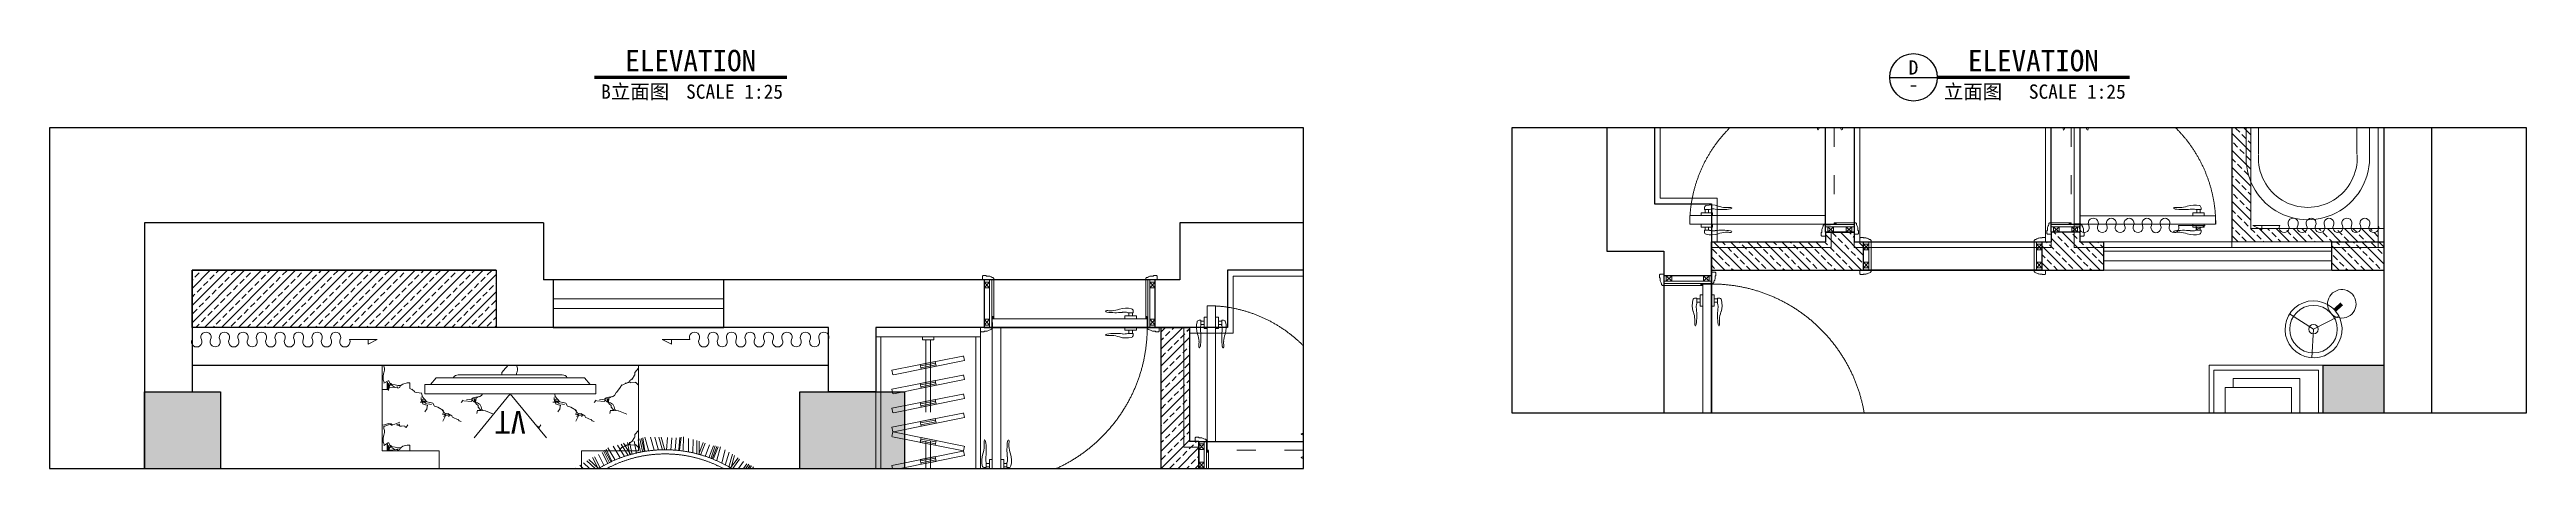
# Model space of a CAD drawing. Header units: millimetres. Extents: x 3162 to 221128, y -144913 to 11496.
# Drawn here: x 39028 to 52065, y -120994 to -118790 of the extents above; entities that cross this region are included whole.
import ezdxf
from ezdxf.enums import TextEntityAlignment as Align
from ezdxf.xclip import XClip

# ---------------------------------------------------------------- set-up
doc = ezdxf.new("R2010")
doc.units = ezdxf.units.MM
doc.header["$LTSCALE"] = 10
doc.header["$XCLIPFRAME"] = 2
for name, pattern in [('ACAD_ISO03W100', [30, 12, -18]), ('DASH', [8.89, 6.35, -2.54]), ('DASHDOT2', [12.7, 6.35, -3.175, 0, -3.175]), ('DOTE', [61.468, 50.8, -5.08, 0.508, -5.08]), ('HIDDEN', [9.525, 6.35, -3.175])]:
    doc.linetypes.add(name, pattern=pattern)
doc.layers.get('Defpoints').update_dxf_attribs({"color": 250})
for name, color, linetype, lineweight in [('FC-Doorsill【门槛线】', 8, 'Continuous', 0), ('FC-Hatch【平面填充】', 250, 'Continuous', 0), ('FF-Complete【墙体完成线】', 6, 'Continuous', 0), ('FF-Curtain', 32, 'Continuous', 0), ('FF-Curtain【平面窗帘】', 32, 'Continuous', 0), ('FF-Door【门】', 51, 'Continuous', 0), ('FF-FIXT【洁具】', 31, 'Continuous', 0), ('FF-MT【门套】', 20, 'Continuous', 0), ('FF-Win【窗】', 132, 'Continuous', 0), ('FF-【活动成品家具】', 51, 'Continuous', 0), ('Hidden【虚线】', 136, 'DASH', 0), ('Wall Solid', 252, 'Continuous', 0)]:
    doc.layers.add(name, color=color, linetype=linetype, lineweight=lineweight)
for name, color, linetype in [('SYMBOL【符号】', 136, 'Continuous'), ('WALL_NEW【新建墙体】', 4, 'Continuous'), ('WALL【墙体】', 7, 'Continuous'), ('走线及回路标注', 1, 'Continuous')]:
    doc.layers.add(name, color=color, linetype=linetype)
doc.styles.add('ROMANTIC', font='', dxfattribs={"bigfont": 'gbcbig.shx'})
doc.styles.add('线上图名', font='simhei.ttf')
doc.styles.add('线下图名', font='simhei.ttf')
doc.styles.get('ROMANTIC').set_extended_font_data('STXihei')

# ---------------------------------------------------------------- blocks, each defined once
blk = doc.blocks.new('门套线03')
at = {"ltscale": 100}
blk.add_lwpolyline([(60, 0), (60, 20, -0.339185), (57, 23), (42, 23, -0.360475), (39, 20), (29, 20, 0.137802), (14, 15, -0.16589), (3, 12), (3, 9), (0, 9), (0, 0)], format="xyb", close=True, dxfattribs=at)
blk = doc.blocks.new('HL_Door_Hinge')
at = {"color": 0, "linetype": 'DOTE', "ltscale": 0.04}
for p, q in [((-4, 3), (4, 3)), ((0, -1), (0, 7))]:
    blk.add_line(p, q, dxfattribs=at)
at = {"color": 0, "linetype": 'DASH', "ltscale": 5}
for p, q in [((-2, -26), (-2, 1)), ((0, -26), (0, 0)), ((0, -26), (0, 0)), ((2, -26), (2, 1)), ((0, -26), (-2, -26)), ((0, -26), (2, -26))]:
    blk.add_line(p, q, dxfattribs=at)
for radius in [3, 2]:
    blk.add_circle((0, 3), radius, dxfattribs=at)
blk = doc.blocks.new('HL_Door_Seal')
at = {"color": 0}
for p, q in [((5, 0), (-5, 0)), ((-1, 6), (0, 6)), ((-1, 6), (0, 6)), ((-1, 5), (0, 6)), ((-1, 5), (0, 5)), ((-1, 5), (0, 5)), ((-1, 4), (0, 5)), ((-1, 5), (0, 5)), ((-1, 4), (0, 4)), ((-1, 4), (0, 4)), ((-1, 4), (0, 4)), ((-1, 3), (0, 4)), ((-1, 3), (0, 3)), ((-1, 3), (0, 3)), ((-1, 3), (0, 3)), ((-1, 2), (0, 3)), ((-1, 2), (0, 2)), ((-1, 2), (0, 2)), ((-1, 2), (0, 2)), ((-1, 1), (0, 2)), ((-1, 1), (0, 1)), ((-1, 1), (0, 1)), ((-1, 1), (0, 1)), ((-1, 0), (0, 1)), ((-1, 0), (0, 0)), ((-1, 0), (0, 0)), ((0, 6), (0, 6)), ((1, 6), (0, 6)), ((1, 6), (0, 6)), ((1, 5), (0, 6)), ((1, 5), (0, 5)), ((1, 5), (0, 5)), ((1, 5), (0, 5)), ((1, 4), (0, 5)), ((1, 4), (0, 4)), ((1, 4), (0, 4)), ((1, 4), (0, 4)), ((1, 3), (0, 4)), ((1, 3), (0, 3)), ((1, 3), (0, 3)), ((1, 3), (0, 3)), ((1, 2), (0, 3)), ((1, 2), (0, 2)), ((1, 2), (0, 2)), ((1, 2), (0, 2)), ((1, 1), (0, 2)), ((1, 1), (0, 1)), ((1, 1), (0, 1)), ((1, 1), (0, 1)), ((1, 0), (0, 1)), ((1, 0), (0, 0)), ((1, 0), (0, 0))]:
    blk.add_line(p, q, dxfattribs=at)
blk.add_lwpolyline([(-4, -1, 0.774597), (4, -1)], format="xyb", close=True, dxfattribs=at)
blk.add_arc((0, 0), 5, 180, 0.0005, dxfattribs=at)
blk = doc.blocks.new('门把手02')
at = {"color": 250}
for p, q in [((-30, 15), (-15, 15)), ((-30, 0), (-30, 15)), ((30, 0), (-30, 0)), ((-15, 15), (20, 15)), ((-15, 15), (20, 15)), ((-13, 32), (-13, 41)), ((13, 32), (-13, 32)), ((-9, 15), (-9, 32)), ((9, 15), (9, 32)), ((20, 15), (30, 15)), ((30, 15), (30, 0))]:
    blk.add_line(p, q, dxfattribs=at)
at = {"color": 250, "extrusion": (0, 0, -1)}
for centre, major_axis, start_param, end_param in [((-1, 41), (-8.59, 8.59), 5.497787, 6.813202), ((23, -64), (0, 120), -0.233047, 0.306451), ((13, 37), (3.58, 3.58), 2.124304, 2.356194), ((34, -51), (0, 86), -0.231441, 0.114669), ((79, 368), (0, 336), 3.005111, 3.247916), ((108, 189), (2, 147), 3.194781, 3.464277), ((105, 172), (-91.7, 91.7), 3.813778, 3.981187), ((123, 24), (-13.7, 13.7), 0.647464, 1.248663), ((124, 44), (5.92, 5.92), 1.238085, 2.228964), ((131, 40), (-0.729, 0.729), 1.325662, 2.819982)]:
    blk.add_ellipse(centre, major_axis=major_axis, ratio=1, start_param=start_param, end_param=end_param, dxfattribs=at)
blk = doc.blocks.new('hld_1_820_250_门把手02_门套线03_45_0_0_3_40_0_1_1')
at = {"layer": 'FC-Doorsill【门槛线】'}
for p, q in [((-0.5, 0.139), (0.5, 0.139)), ((-0.5, -0.139), (0.5, -0.139))]:
    blk.add_line(p, q, dxfattribs=at)
at = {"layer": 'FF-Door【门】'}
blk.add_lwpolyline([(-0.453, 0.139), (-0.403, 0.139), (-0.403, 1.044), (-0.453, 1.044)], close=True, dxfattribs=at)
at = {"layer": 'FF-Door【门】', "color": 250, "linetype": 'ACAD_ISO03W100', "ltscale": 2.083333}
blk.add_lwpolyline([(-0.453, 0.139), (0.453, 0.139), (0.453, 0.089), (-0.453, 0.089)], close=True, dxfattribs=at)
at = {"layer": 'FF-Door【门】', "color": 8, "linetype": 'HIDDEN', "ltscale": 15}
blk.add_arc((-0.453, 0.139), 0.906, 0, 90, dxfattribs=at)
at = {"layer": 'FF-MT【门套】', "color": 250}
for p, q in [((-0.469, 0.126), (-0.5, 0.092)), ((-0.469, 0.092), (-0.5, 0.126)), ((0.469, 0.126), (0.5, 0.092)), ((0.469, 0.092), (0.5, 0.126)), ((-0.5, -0.092), (-0.469, -0.126)), ((-0.5, -0.126), (-0.469, -0.092)), ((0.5, -0.092), (0.469, -0.126)), ((0.5, -0.126), (0.469, -0.092))]:
    blk.add_line(p, q, dxfattribs=at)
for points in [[(-0.5, 0.139), (-0.469, 0.139), (-0.469, 0.126), (-0.5, 0.126)], [(-0.469, 0.126), (-0.469, 0.092), (-0.5, 0.092), (-0.5, 0.126)], [(-0.469, 0.139), (-0.456, 0.139), (-0.456, -0.139), (-0.469, -0.139)], [(0.469, 0.139), (0.456, 0.139), (0.456, -0.139), (0.469, -0.139)], [(0.5, 0.139), (0.469, 0.139), (0.469, 0.126), (0.5, 0.126)], [(0.469, 0.126), (0.469, 0.092), (0.5, 0.092), (0.5, 0.126)], [(-0.5, -0.092), (-0.5, -0.126), (-0.469, -0.126), (-0.469, -0.092)], [(-0.5, -0.139), (-0.469, -0.139), (-0.469, -0.126), (-0.5, -0.126)], [(0.5, -0.092), (0.5, -0.126), (0.469, -0.126), (0.469, -0.092)], [(0.5, -0.139), (0.469, -0.139), (0.469, -0.126), (0.5, -0.126)]]:
    blk.add_lwpolyline(points, close=True, dxfattribs=at)
at = {"layer": 'FF-MT【门套】'}
for points in [[(-0.5, 0.139), (-0.456, 0.139), (-0.456, 0.083), (-0.444, 0.083), (-0.444, -0.139), (-0.5, -0.139)], [(0.5, 0.139), (0.456, 0.139), (0.456, 0.083), (0.444, 0.083), (0.444, -0.139), (0.5, -0.139)]]:
    blk.add_lwpolyline(points, close=True, dxfattribs=at)
at = {"layer": 'FF-Door【门】', "color": 250, "yscale": 0.001111111111111, "zscale": 0.001111111111111}
for name, p, xscale, rotation in [('门把手02', (-0.453, 0.944), -0.001111111111111, 90.00000000000593), ('门把手02', (-0.403, 0.944), 0.001111111111111, 270.0000000000178), ('HL_Door_Seal', (-0.45, 0.083), 0.001111111111111, 180.0000000000119), ('HL_Door_Seal', (0.45, 0.083), -0.001111111111111, 180)]:
    blk.add_blockref(name, p, dxfattribs=dict(at, xscale=xscale, rotation=rotation))
at = {"layer": 'FF-Door【门】', "color": 250, "zscale": 0.001111111111111}
for name, p, xscale, yscale in [('HL_Door_Hinge', (-0.454, 0.139), 0.001111111111111, 0.001111111111111), ('门把手02', (0.356, 0.139), -0.001111111111111, 0.001111111111111), ('门把手02', (0.356, 0.089), -0.001111111111111, -0.001111111111111)]:
    blk.add_blockref(name, p, dxfattribs=dict(at, xscale=xscale, yscale=yscale))
at = {"layer": 'FF-MT【门套】', "zscale": 0.001111111111111}
for p, xscale, yscale in [((-0.456, 0.139), -0.001111111111111, 0.001111111111111), ((0.456, 0.139), 0.001111111111111, 0.001111111111111), ((-0.444, -0.139), -0.001111111111111, -0.001111111111111), ((0.444, -0.139), 0.001111111111111, -0.001111111111111)]:
    blk.add_blockref('门套线03', p, dxfattribs=dict(at, xscale=xscale, yscale=yscale))
blk = doc.blocks.new('hlw_3_900_250')
for p, q in [((-0.5, 0.139), (0.5, 0.139)), ((-0.5, -0.139), (0.5, -0.139))]:
    blk.add_line(p, q)
at = {"linetype": 'HIDDEN', "ltscale": 15}
for p, q in [((-0.5, 0.028), (0.5, 0.028)), ((-0.5, -0.028), (0.5, -0.028))]:
    blk.add_line(p, q, dxfattribs=at)
blk = doc.blocks.new('平面洗手盆_01')
at = {"linetype": 'DASHDOT2'}
for p, q in [((69, 24), (69, 158)), ((131, 97), (26, 97)), ((236, 48), (236, -48)), ((278, 0), (26, 0)), ((131, -97), (26, -97)), ((69, -24), (69, -158))]:
    blk.add_line(p, q, dxfattribs=at)
for p, q in [((183, 24), (20, 24)), ((20, 24), (20, -24)), ((183, 24), (183, -24)), ((183, -24), (20, -24))]:
    blk.add_line(p, q)
for centre, radius in [((69, 95), 33.5), ((69, 95), 23.9), ((236, 1), 23.9), ((69, -95), 33.5), ((69, -95), 23.9)]:
    blk.add_circle(centre, radius)
for centre, radius, start, end in [((255, 91), 176, 62.9478, 117.0522), ((312, 19), 269, 140.9541, 156.021), ((312, 19), 239, 140.9541, 155.6677), ((277, 47), 224, 117.0522, 140.9541), ((277, 47), 195, 117.0522, 140.9541), ((255, 91), 146, 62.9478, 117.0522), ((233, 47), 195, 39.0459, 62.9478), ((233, 47), 224, 39.0459, 62.9478), ((199, 19), 239, 18.571, 39.0459), ((199, 19), 269, 18.571, 39.0459), ((366, 1), 326, 167.8612, 192.4926), ((366, 1), 296, 168.0916, 192.4003), ((145, 1), 296, 0, 18.571), ((145, 1), 296, 341.429, 360), ((145, 1), 326, 360, 18.571), ((145, 1), 326, 341.429, 360), ((312, -17), 269, 204.5507, 219.0459), ((312, -17), 239, 204.736, 219.0459), ((199, -17), 239, 320.9541, 341.429), ((199, -17), 269, 320.9541, 341.429), ((277, -45), 224, 219.0459, 242.9478), ((277, -45), 195, 219.0459, 242.9478), ((255, -88), 176, 242.9478, 297.0522), ((255, -88), 146, 242.9478, 297.0522), ((233, -45), 195, 297.0522, 320.9541), ((233, -45), 224, 297.0522, 320.9541)]:
    blk.add_arc(centre, radius, start, end)
blk = doc.blocks.new('1800平10104199')
h = blk.add_hatch()
h.set_pattern_fill('ANSI38', color=8, scale=100, style=0)
h.set_pattern_definition([(45, (-2757.802, -6613.146), (-8.838835, 8.838835), []), (135, (-2757.802, -6613.146), (-26.516504, 8.838835), [31.25, -18.75])])
h.paths.add_polyline_path([(511, -760, 1), (411, -760, 1)])
h.paths.add_polyline_path([(635, -927, 1), (589, -927, 1)])
h.paths.add_polyline_path([(800, -1094, 1), (737, -1094, 1)])
h.paths.add_polyline_path([(756, -838, 1), (872, -838, 1)])
h.paths.add_polyline_path([(1031, -869, 1), (1116, -869, 1)])
h.paths.add_polyline_path([(1221, -803, 1), (1105, -803, 1)])
h.paths.add_polyline_path([(1110, -443, 1), (1047, -443, 1)])
h.paths.add_polyline_path([(1249, -252, 1), (1094, -252, 1)])
at = {"ltscale": 300}
for p, q in [((-1535, 1322), (1534, 1322)), ((-1535, 1322), (-1535, 966)), ((-947, 1322), (-947, 966)), ((-900, -678), (-900, 1322)), ((900, -678), (900, 1322)), ((946, 1322), (946, 966)), ((1534, 1322), (1534, 966)), ((1408, -150), (1357, -192)), ((-900, -678), (900, -678))]:
    blk.add_line(p, q, dxfattribs=at)
at = {"color": 8}
for p, q in [((-1525, 1322), (-1525, 960)), ((-957, 1322), (-957, 960)), ((-865, 1322), (-865, 1322)), ((-865, 1322), (-865, 1322)), ((956, 1322), (956, 960)), ((1524, 1322), (1524, 960)), ((-1241, 1247), (-1241, 1007)), ((1245, 1247), (1245, 1007)), ((-1373, 1127), (-1112, 1127)), ((1114, 1127), (1374, 1127)), ((903, 146), (899, 79)), ((908, 79), (936, 144)), ((915, 146), (910, 80)), ((920, 77), (949, 142)), ((941, 74), (970, 139)), ((964, 71), (992, 136)), ((994, 66), (1022, 132)), ((1032, 126), (1012, 61)), ((1038, 122), (1016, 59)), ((1047, 119), (1024, 57)), ((1054, 113), (1033, 50)), ((1075, 104), (1053, 41)), ((1097, 95), (1075, 32)), ((1083, 29), (1128, 85)), ((1108, 92), (1086, 30)), ((1095, 24), (1140, 79)), ((1114, 15), (1159, 71)), ((1135, 6), (1180, 62)), ((1162, -6), (1207, 50)), ((1215, 41), (1179, -16)), ((1220, 36), (1182, -19)), ((1228, 31), (1189, -23)), ((1233, 22), (1195, -32)), ((1250, 8), (1212, -46)), ((1270, -6), (1231, -61)), ((1238, -66), (1296, -24)), ((1279, -12), (1241, -66)), ((1248, -74), (1307, -33)), ((1264, -87), (1323, -46)), ((1282, -102), (1341, -61)), ((1305, -121), (1364, -80)), ((1369, -90), (1318, -135)), ((1372, -96), (1321, -139)), ((1378, -103), (1326, -145)), ((1381, -113), (1330, -155)), ((1394, -131), (1343, -173)), ((1362, -199), (1429, -175)), ((1416, -158), (1365, -200)), ((1370, -210), (1437, -186)), ((1382, -227), (1449, -203)), ((1395, -246), (1462, -222)), ((1412, -270), (1479, -246)), ((1481, -257), (1421, -287)), ((1483, -265), (1422, -292)), ((1487, -273), (1425, -299)), ((1487, -283), (1426, -310)), ((1494, -304), (1434, -331)), ((1503, -326), (1443, -353)), ((1445, -361), (1517, -356)), ((1509, -336), (1448, -363)), ((1450, -373), (1521, -368)), ((1457, -393), (1528, -388)), ((1464, -415), (1536, -410)), ((1474, -443), (1546, -438)), ((1543, -476), (1477, -485)), ((1545, -449), (1478, -462)), ((1544, -457), (1478, -466)), ((1545, -498), (1479, -507)), ((1546, -466), (1480, -474)), ((1547, -522), (1481, -531)), ((1482, -539), (1552, -554)), ((1483, -552), (1553, -567)), ((1550, -532), (1484, -542)), ((1484, -573), (1554, -588)), ((1551, -658), (1485, -649)), ((1486, -596), (1556, -611)), ((1554, -651), (1486, -645)), ((1488, -626), (1558, -640)), ((85, -698), (151, -689)), ((89, -721), (155, -713)), ((89, -733), (155, -724)), ((156, -721), (93, -754)), ((159, -734), (95, -766)), ((163, -754), (100, -787)), ((168, -777), (105, -809)), ((1458, -777), (1521, -809)), ((1462, -754), (1526, -787)), ((1467, -734), (1530, -766)), ((1469, -721), (1533, -754)), ((1537, -721), (1471, -713)), ((1536, -733), (1471, -724)), ((1541, -698), (1475, -689)), ((1545, -676), (1479, -667)), ((1550, -667), (1484, -658)), ((110, -808), (172, -791)), ((111, -816), (175, -794)), ((181, -813), (111, -827)), ((195, -839), (125, -854)), ((206, -860), (135, -874)), ((215, -878), (145, -893)), ((221, -890), (151, -905)), ((162, -923), (218, -888)), ((168, -932), (225, -897)), ((1402, -904), (1454, -953)), ((1408, -892), (1460, -941)), ((1470, -922), (1408, -895)), ((1473, -911), (1412, -885)), ((1483, -889), (1422, -863)), ((1493, -870), (1432, -844)), ((1500, -862), (1440, -835)), ((1504, -854), (1443, -828)), ((1508, -848), (1445, -824)), ((1451, -806), (1515, -839)), ((180, -953), (237, -918)), ((190, -972), (247, -938)), ((192, -983), (249, -948)), ((197, -990), (254, -955)), ((200, -997), (256, -959)), ((267, -975), (203, -1008)), ((287, -997), (223, -1030)), ((303, -1014), (239, -1047)), ((317, -1029), (253, -1062)), ((326, -1039), (262, -1072)), ((277, -1087), (323, -1038)), ((1303, -1041), (1340, -1102)), ((1360, -1076), (1308, -1035)), ((1376, -1058), (1324, -1016)), ((1391, -1042), (1339, -1000)), ((1400, -1037), (1348, -995)), ((1405, -1030), (1354, -988)), ((1411, -1025), (1357, -985)), ((1368, -969), (1420, -1018)), ((1382, -943), (1434, -991)), ((1392, -922), (1445, -971)), ((286, -1094), (332, -1045)), ((303, -1110), (349, -1062)), ((318, -1127), (364, -1078)), ((323, -1136), (369, -1088)), ((330, -1142), (375, -1093)), ((334, -1148), (378, -1096)), ((393, -1109), (340, -1157)), ((418, -1124), (366, -1173)), ((438, -1136), (386, -1185)), ((456, -1147), (403, -1196)), ((467, -1154), (414, -1203)), ((433, -1213), (464, -1154)), ((444, -1217), (474, -1158)), ((465, -1229), (495, -1170)), ((1132, -1173), (1152, -1242)), ((1150, -1162), (1170, -1231)), ((1199, -1212), (1160, -1158)), ((1161, -1155), (1181, -1224)), ((1207, -1205), (1168, -1151)), ((1227, -1192), (1188, -1138)), ((1246, -1180), (1207, -1126)), ((1256, -1178), (1218, -1123)), ((1263, -1172), (1224, -1118)), ((1270, -1169), (1228, -1116)), ((1243, -1104), (1281, -1165)), ((1264, -1082), (1301, -1143)), ((1280, -1065), (1317, -1127)), ((1294, -1050), (1331, -1111)), ((1354, -1086), (1302, -1044)), ((483, -1240), (514, -1181)), ((490, -1248), (521, -1189)), ((498, -1252), (529, -1193)), ((504, -1257), (532, -1195)), ((550, -1203), (513, -1264)), ((579, -1211), (542, -1272)), ((601, -1218), (564, -1279)), ((621, -1223), (584, -1284)), ((634, -1227), (596, -1288)), ((617, -1293), (630, -1228)), ((628, -1294), (642, -1229)), ((652, -1300), (665, -1234)), ((673, -1306), (686, -1240)), ((682, -1311), (696, -1246)), ((691, -1313), (704, -1248)), ((697, -1316), (708, -1249)), ((727, -1252), (708, -1321)), ((757, -1252), (738, -1321)), ((780, -1252), (761, -1321)), ((801, -1252), (782, -1321)), ((814, -1252), (795, -1321)), ((827, -1318), (822, -1252)), ((851, -1317), (846, -1251)), ((873, -1317), (868, -1251)), ((892, -1319), (887, -1253)), ((899, -1320), (891, -1253)), ((910, -1251), (911, -1322)), ((939, -1243), (939, -1314)), ((961, -1237), (962, -1308)), ((982, -1231), (982, -1303)), ((1015, -1293), (992, -1230)), ((994, -1228), (994, -1299)), ((1025, -1288), (1002, -1225)), ((1048, -1280), (1025, -1218)), ((1069, -1274), (1046, -1212)), ((1079, -1275), (1057, -1212)), ((1088, -1271), (1065, -1209)), ((1095, -1270), (1069, -1208)), ((1087, -1200), (1106, -1269)), ((1113, -1185), (1132, -1254))]:
    blk.add_line(p, q, dxfattribs=at)
for points in [[(-895, 1322, 0.39642), (-865, 1294), (0, 1294), (869, 1294)], [(869, 1294), (869, -587, -0.325595), (819, -644), (-815, -644, -0.382387), (-865, -592), (-865, 1294)], [(-865, 522, 0.078778), (-456, 550, -0.068393), (491, 554, 0.079495), (869, 576)]]:
    blk.add_lwpolyline(points, format="xyb", dxfattribs=at)
for centre, radius in [((-1241, 1124), 99.6), ((1245, 1124), 99.6), ((-1241, 1124), 39.6), ((1245, 1124), 39.6)]:
    blk.add_circle(centre, radius, dxfattribs=at)
for centre, radius, start, end in [((869, 1324), 30.1, 270.0725, 356.5701), ((-337, 1172), 308, 175.3048, 198.6942), ((-532, 1469), 295, 247.5179, 264.267), ((-661, 953), 245, 40.4189, 85.9871), ((-2260, 936), 1636, 4.8098, 9.1892), ((-373, 4551), 3380, 266.8134, 276.1602), ((7, 946), 245, 94.0129, 139.5811), ((-204, 1171), 194, 306.5711, 5.89), ((145, 1107), 177, 151.7736, 201.6983), ((309, 1177), 194, 174.11, 233.4289), ((298, 2034), 856, 257.7438, 273.6284), ((99, 953), 245, 40.4189, 85.9871), ((-241, 1073), 378, 353.4947, 19.1867), ((478, 813), 388, 68.2026, 108.9817), ((737, 946), 245, 94.0129, 139.5811), ((645, 1327), 156, 261.5958, 298.9092), ((527, 1171), 194, 333.7371, 5.89), ((1216, 1045), 517, 163.6046, 172.3273), ((-2990, 1119), 2362, 357.3905, 358.8876), ((-662, 1043), 44.6, 314.4736, 42.1713), ((527, 1171), 194, 320.9404, 333.7371), ((745, 1073), 45.9, 165.3506, 223.2684), ((-1507, 923), 40.9, 115.784, 31.7834), ((-1241, 2491), 1563, 261.4814, 278.5186), ((-974, 923), 40.9, 148.2166, 64.216), ((-451, 820), 194, 126.5711, 185.89), ((-1121, 936), 496, 344.0243, 8.7071), ((-204, 813), 194, 4.3181, 53.4289), ((-186, 1019), 168, 337.017, 7.5368), ((152, 939), 183, 175.2233, 196.23), ((309, 820), 194, 126.5711, 172.3641), ((178, 996), 54.7, 142.0833, 220.902), ((-193, 940), 330, 343.7954, 3.5554), ((527, 813), 194, 354.11, 53.4289), ((1154, 930), 455, 176.9801, 197.479), ((545, 1019), 168, 337.017, 7.5368), ((973, 923), 40.9, 115.784, 31.7834), ((1240, 2491), 1563, 261.4814, 278.5186), ((1506, 923), 40.9, 148.2166, 64.216), ((-690, 5564), 4765, 267.8927, 277.5858), ((-381, -968), 1787, 97.8585, 98.4763), ((-661, 1044), 245, 274.0129, 278.3417), ((24, 1100), 272, 251.8082, 283.204), ((315, -460), 1315, 65.0983, 100.0195), ((737, 1037), 245, 220.4189, 265.9871), ((480, -680), 1493, 80.7251, 83.5186), ((-113, 845), 452, 220.7333, 256.9672), ((712, -1003), 1555, 93.6786, 116.8708), ((716, -228), 779, 92.6087, 126.6587), ((-277, 1136), 735, 240.1408, 264.511), ((815, -584), 648, 188.3552, 82.5258), ((-66, -1305), 1208, 88.7545, 122.4486), ((27, -1253), 1157, 93.3188, 127.4147), ((-40, 1275), 1372, 255.0326, 276.4383), ((892, -209), 379, 214.9316, 266.4293)]:
    blk.add_arc(centre, radius, start, end, dxfattribs=at)
at = {"ltscale": 300}
for centre, radius, start, end in [((-1507, 923), 50.9, 123.0907, 10.4547), ((-1241, 2491), 1573, 262.0985, 277.9015), ((-974, 923), 50.9, 169.5453, 56.9093), ((973, 923), 50.9, 123.0907, 10.4547), ((1240, 2491), 1573, 262.0985, 277.9015), ((1506, 923), 50.9, 169.5453, 56.9093), ((815, -584), 670, 188.0791, 82.7724)]:
    blk.add_arc(centre, radius, start, end, dxfattribs=at)
blk = doc.blocks.new('马桶平面15')
at = {"color": 251}
for p, q in [((-164, 735), (-188, 735)), ((-182, 735), (-182, 743)), ((-176, 735), (-176, 743)), ((-169, 743), (-169, 735))]:
    blk.add_line(p, q, dxfattribs=at)
for points in [[(24, 519, -0.023855), (-217, 531, -0.42765), (-243, 555), (-243, 695, -0.382307), (-220, 715), (24, 715), (269, 715, -0.382307), (291, 695), (291, 555, -0.42765), (265, 531, -0.023855)], [(24, 0, -0.272339), (-125, 96, -0.163159), (-167, 310, -0.20934), (-78, 461), (24, 461), (127, 461, -0.20934), (215, 310, -0.163159), (173, 96, -0.272339)]]:
    blk.add_lwpolyline(points, format="xyb", close=True)
for points in [[(-171, 715, 0.288575), (-153, 725, 0.464141), (-159, 735), (-164, 735), (-164, 743), (-188, 743), (-188, 743), (-188, 735), (-193, 735, 0.464141), (-199, 725, 0.288575), (-181, 715)], [(27, 460), (122, 460), (139, 427), (147, 427, -0.17108), (199, 221, -0.383832), (24, 21, -0.383832), (-151, 221, -0.17108), (-99, 427), (-90, 427), (-74, 460), (122, 460)], [(-62, 463), (-62, 484, -1), (-38, 484), (-38, 481)], [(110, 463), (110, 484, 1), (86, 484), (86, 481)]]:
    blk.add_lwpolyline(points, format="xyb", dxfattribs=at)
for points in [[(-243, 617), (-243, 562), (-280, 562, -0.414214), (-290, 572), (-290, 607, -0.414214), (-280, 617)], [(-243, 617), (-243, 562), (-256, 562, -0.414214), (-266, 572), (-266, 607, -0.414214), (-256, 617)], [(-54, 476), (-54, 470, 0.414214), (-49, 465), (-39, 465, 0.58538), (-38, 470), (-38, 476, 0.58538), (-39, 481), (-49, 481, 0.414214)], [(103, 476), (103, 470, -0.414214), (98, 465), (87, 465, -0.58538), (87, 470), (87, 476, -0.58538), (87, 481), (98, 481, -0.414214)]]:
    blk.add_lwpolyline(points, format="xyb", close=True, dxfattribs=at)
for points in [[(-184, 528), (-167, 276)], [(233, 528), (215, 276)]]:
    blk.add_lwpolyline(points)
for centre, radius, start, end in [((-185, 756), 31.4, 242.8818, 319.142), ((-174, 774), 53.1, 240.7977, 292.8926), ((-263, 600), 28.1, 165.5916, 262.7603), ((-268, 612), 22.8, 193.4235, 273.8412), ((-232, 638), 46.4, 221.9148, 256.4413), ((181, 814), 493, 204.8643, 210.765)]:
    blk.add_arc(centre, radius, start, end, dxfattribs=at)
blk = doc.blocks.new('花洒平面')
at = {"color": 8}
for p, q in [((-23, 198), (-123, 298)), ((0, 208), (0, 346)), ((23, 198), (123, 298)), ((100, 150), (-100, 150)), ((10, 139), (-10, 139)), ((10, 133), (-9, 133)), ((8, 138), (-8, 138)), ((11, 121), (-11, 121)), ((-9, 12), (8, 12)), ((-7, 32), (6, 32)), ((6, 119), (-6, 119))]:
    blk.add_line(p, q, dxfattribs=at)
blk.add_lwpolyline([(11, 131, 0.992115), (11, 133), (10, 133, 0.130917), (8, 138), (10, 138, 0.413995), (10, 139), (71, 139), (71, 150), (100, 150), (100, 165), (-100, 165), (-100, 150), (-71, 150), (-71, 139), (-10, 139, 0.413995), (-9, 138), (-8, 138, 0.130917), (-9, 133), (-11, 133, 0.992115), (-11, 131, 0.003958), (-11, 131, 0.080962), (-11, 121, 1), (-11, 119), (-6, 119), (-6, 32), (-7, 32, 0.414214), (-9, 30), (-9, 12), (-21, 12, 0.261972), (-31, 7), (-31, 0), (31, 0), (31, 7, 0.261972), (21, 12), (8, 12), (8, 30, 0.414214), (6, 32), (6, 32), (6, 119), (11, 119, 1), (11, 121, 0.080962), (11, 131)], format="xyb")
blk.add_lwpolyline([(8, 30, -0.375464), (3, 29, 0.238002), (-3, 29, -0.375464), (-9, 30)], format="xyb", dxfattribs=at)
for radius in [35, 30]:
    blk.add_circle((0, 210), radius, dxfattribs=at)
blk = doc.blocks.new('*U1427', base_point=(89368, -22126))
for points in [[(88818, -21276), (88818, -21226), (89368, -21226), (89368, -21276)], [(89368, -22076), (89368, -22126), (88818, -22126), (88818, -22076)]]:
    blk.add_lwpolyline(points, close=True)
for points in [[(88818, -22076), (88818, -21276)], [(89368, -22076), (89368, -21276)]]:
    blk.add_lwpolyline(points)
at = {"color": 0}
for points in [[(88843, -22076), (88843, -21276)], [(89343, -22076), (89343, -21276)]]:
    blk.add_lwpolyline(points, dxfattribs=at)
at = {"color": 0, "linetype": 'DASH', "ltscale": 6}
for points in [[(88902, -21451), (89280, -21376), (89285, -21400), (88907, -21476)], [(89280, -21576), (88902, -21500), (88907, -21476), (89285, -21551)], [(89052, -21421), (89130, -21406), (89135, -21430), (89057, -21446)], [(89130, -21546), (89052, -21530), (89057, -21506), (89135, -21521)], [(89053, -21429), (89132, -21413), (89134, -21423), (89055, -21438)], [(88902, -21651), (89280, -21576), (89285, -21600), (88907, -21676)], [(89052, -21621), (89130, -21606), (89135, -21630), (89057, -21646)], [(89132, -21538), (89053, -21523), (89055, -21513), (89134, -21529)], [(89053, -21629), (89132, -21613), (89134, -21623), (89055, -21638)], [(88902, -21751), (89280, -21676), (89285, -21700), (88907, -21776)], [(89052, -21721), (89130, -21706), (89135, -21730), (89057, -21746)], [(89053, -21729), (89132, -21713), (89134, -21723), (89055, -21738)], [(88902, -21851), (89280, -21776), (89285, -21800), (88907, -21876)], [(88902, -21951), (89280, -21876), (89285, -21900), (88907, -21976)], [(89052, -21821), (89130, -21806), (89135, -21830), (89057, -21846)], [(89053, -21829), (89132, -21813), (89134, -21823), (89055, -21838)], [(89052, -21921), (89130, -21906), (89135, -21930), (89057, -21946)], [(89053, -21929), (89132, -21913), (89134, -21923), (89055, -21938)]]:
    blk.add_lwpolyline(points, close=True, dxfattribs=at)
at = {"color": 0}
for points in [[(89063, -21291), (89063, -21276), (89123, -21276), (89123, -21291)], [(89063, -21291), (89063, -21276), (89123, -21276), (89123, -21291)], [(89123, -22061), (89123, -22076), (89063, -22076), (89063, -22061)]]:
    blk.add_lwpolyline(points, close=True, dxfattribs=at)
at = {"color": 0, "linetype": 'DASH', "ltscale": 6}
for points in [[(89081, -22061), (89081, -21291)], [(89106, -22061), (89106, -21291)]]:
    blk.add_lwpolyline(points, dxfattribs=at)
blk = doc.blocks.new('tasklight')
at = {"color": 251}
for p, q in [((458, 270), (496, 282)), ((459, 266), (497, 278)), ((475, 265), (527, 282)), ((488, 282), (493, 284)), ((489, 280), (488, 282)), ((492, 271), (490, 275)), ((493, 282), (493, 284)), ((496, 272), (495, 277)), ((497, 278), (496, 282)), ((-25, 96), (440, 243)), ((-23, 89), (443, 235)), ((471, 227), (509, 239)), ((473, 223), (511, 235)), ((484, 237), (536, 253)), ((501, 242), (502, 237)), ((504, 230), (509, 232)), ((504, 232), (504, 230)), ((505, 243), (507, 239)), ((508, 234), (509, 232)), ((509, 239), (511, 235)), ((-116, 68), (-71, 82)), ((-113, 60), (-116, 68)), ((-113, 60), (-68, 74)), ((-96, 72), (-24, 94)), ((-95, 68), (-96, 72)), ((-95, 68), (-23, 91)), ((-72, 85), (-56, 90)), ((-71, 82), (-72, 85)), ((-56, 87), (-71, 82)), ((-71, 82), (-70, 80)), ((-69, 76), (-68, 74)), ((-67, 81), (-68, 83)), ((-58, 84), (-58, 86)), ((-56, 87), (-56, 90)), ((-23, 89), (-25, 96))]:
    blk.add_line(p, q, dxfattribs=at)
for radius in [35, 15]:
    blk.add_circle((572, 280), radius, dxfattribs=at)
for centre, radius, start, end in [((465, 246), 25, 107.4853, 287.4853), ((465, 246), 20, 107.4853, 287.4853), ((479, 251), 15, 107.4853, 287.4853), ((572, 280), 70, 209.8589, 185.1116), ((572, 280), 45, 178.014, 216.9565), ((0, 100), 100, 19.7777, 195.1928), ((0, 100), 100, 199.7777, 15.1928), ((-62, 80), 20, 209.0222, 185.9483)]:
    blk.add_arc(centre, radius, start, end, dxfattribs=at)
blk = doc.blocks.new('海龙_04090929')
at = {"color": 0, "linetype": 'ByBlock'}
for p, q in [((-279, -136, 0), (-271, -110, 0)), ((-271, -110, 0), (-271, -45, 0)), ((271, -45, 0), (-271, -45, 0)), ((-271, -110, 0), (-250, -109, 0)), ((-271, -110, 0), (-250, -109, 0)), ((-250, -109, 0), (-258, -144, 0)), ((-250, -109, 0), (-258, -144, 0)), ((250, -109, 0), (258, -144, 0)), ((271, -109, 0), (250, -109, 0)), ((250, -109, 0), (258, -144, 0)), ((271, -109, 0), (250, -109, 0)), ((271, -109, 0), (271, -45, 0)), ((279, -135, 0), (271, -109, 0))]:
    blk.add_line(p, q, dxfattribs=at)
at = {"ltscale": 500}
blk.add_lwpolyline([(600, 577), (600, -23), (-600, -23), (-600, 577)], close=True, dxfattribs=at)
at = {"color": 251}
for points in [[(575, 552), (575, 2), (-575, 2), (-575, 552)], [(484, 61), (234, 61), (234, 411), (484, 411)], [(-190, 305), (190, 305), (190, 98), (-190, 98)]]:
    blk.add_lwpolyline(points, close=True, dxfattribs=at)
blk.add_lwpolyline([(281, 411), (281, 454), (531, 454), (531, 104), (484, 104)], dxfattribs=at)
at = {"color": 0, "linetype": 'ByBlock'}
for centre, radius, start, end in [((-825, -356, 0), 626, 359.8413, 23.2355), ((-825, -356, 0), 626, 359.8413, 23.2355), ((826, -354, 0), 626, 156.949, 180.3432), ((826, -354, 0), 626, 156.949, 180.3432), ((490, -202, 0), 773, 175.8034, 199.5327), ((-255, -145, 0), 25.4, 158.9901, 180.625), ((-255, -145, 0), 25.4, 180.625, 200.6267), ((-255, -145, 0), 25.4, 180.625, 200.6267), ((-273, -152, 0), 6.35, 200.6267, 296.646), ((-273, -152, 0), 6.35, 200.6267, 296.646), ((-282, -135, 0), 25.4, 296.646, 338.2826), ((-282, -135, 0), 25.4, 296.646, 338.2826), ((-490, -204, 0), 773, 340.6518, 4.3811), ((282, -134, 0), 25.4, 201.9019, 243.5385), ((282, -134, 0), 25.4, 201.9019, 243.5385), ((273, -151, 0), 6.35, 243.5385, 339.5578), ((273, -151, 0), 6.35, 243.5385, 339.5578), ((256, -144, 0), 25.4, 359.5595, 21.1944), ((256, -144, 0), 25.4, 339.5578, 359.5595), ((256, -144, 0), 25.4, 339.5578, 359.5595), ((-411, -361, 0), 212, 337.8885, 0.9101), ((-411, -361, 0), 212, 337.8885, 0.9101), ((2, -1560, 0), 1208, 80.5641, 99.6204), ((2, -1560, 0), 1208, 80.5641, 99.6204), ((412, -360, 0), 212, 179.2744, 202.296), ((412, -360, 0), 212, 179.2744, 202.296), ((134, -546, 0), 382, 167.1139, 179.4864), ((-240, -435, 0), 25.4, 273.3566, 346.6742), ((-240, -435, 0), 25.4, 273.3566, 346.6742), ((241, -435, 0), 25.4, 193.5103, 266.8279), ((241, -435, 0), 25.4, 193.5103, 266.8279), ((-132, -546, 0), 382, 0.6981, 13.0706), ((-222, -543, 0), 25.4, 179.5077, 265.2204), ((-3, 2077, 0), 2654, 265.2204, 274.9641), ((224, -542, 0), 25.4, 274.9641, 0.6768)]:
    blk.add_arc(centre, radius, start, end, dxfattribs=at)
at = {"color": 251, "extrusion": (-2.3211e-12, 1.2757e-12, -1), "zscale": -1, "rotation": 180.1031689503806}
blk.add_blockref('tasklight', (441, 511, 0), dxfattribs=at)
blk = doc.blocks.new('海龙工具_液晶电视')
at = {"color": 251, "linetype": 'ACAD_ISO03W100', "ltscale": 2.5}
for q in [(-508, 716), (508, 716)]:
    blk.add_line((0, 100), q, dxfattribs=at)
blk.add_line((-450, 50), (450, 50))
at = {"color": 251}
blk.add_line((-300, 15), (300, 15), dxfattribs=at)
blk.add_lwpolyline([(-450, 50), (450, 50), (450, 100), (-450, 100)], close=True)
blk.add_lwpolyline([(-420, 50), (-390, 15), (-300, 15, 0.267949), (-274, 0), (274, 0, 0.267949), (300, 15), (390, 15), (420, 50)], format="xyb")
at = {"color": 250, "style": 'ROMANTIC', "text_generation_flag": 6}
blk.add_text('TV', height=120, rotation=180, dxfattribs=at).set_placement((1, 250), align=Align.MIDDLE)
blk = doc.blocks.new('液晶电视')
at = {"ltscale": 4}
blk.add_blockref('海龙工具_液晶电视', (0, 0), dxfattribs=at)
blk = doc.blocks.new('海龙_05060884')
at = {"layer": 'FF-【活动成品家具】'}
h = blk.add_hatch(dxfattribs=at)
h.set_pattern_fill('AA大理石深SC800', color=8, scale=700, pattern_type=2)
h.set_pattern_definition([(177.769103, (2569207.35, -1702093.014), (-700.00002183, -2.69e-05), [40.03034, -8366.3405]), (28.1136392, (2569187.35, -1702055.616), (700.0000028, 327.23196765), [26.45461, -5529.00824]), (76.6298055, (2569187.35, -1702002.636), (-1.05e-05, 327.2319275), [14.41496, -3012.71901]), (106.992819, (2569190.68, -1701979.26), (6.7e-06, 327.2319222), [11.40566, -2383.78875]), (21.8355897, (2569187.35, -1701955.89), (699.99999517, 327.2319006), [25.13679, -5253.58526]), (17.3096175, (2569190.68, -1701949.66), (700.0000145, 327.231969), [10.47438, -2189.14444]), (162.690382, (2569167.35, -1702091.46), (-700.0000325, 327.231908), [20.94876, -2178.67006]), (125.490837, (2569147.35, -1702085.22), (-4.3e-05, 327.231901), [17.22434, -1188.48149]), (162.690382, (2569137.35, -1702071.2), (-700.0000325, 327.231908), [10.47438, -2189.14444]), (136.925518, (2569127.35, -1702068.08), (-2e-05, 327.23191), [22.8165, -935.47517]), (3.3442344, (2569084.018, -1702054.058), (700.000013, 4.667e-05), [26.71214, -5582.84048]), (10.5914065, (2569067.35, -1702057.174), (1400.000031, 327.2319727), [16.95554, -3543.70772]), (0, (2569057.35, -1702057.17), (700, 327.23194), [10, -689.99994]), (103.370194, (2569187.35, -1702055.616), (-5.48e-05, 327.2319113), [14.41489, -3012.71901]), (90, (2569184, -1702041.6), (700, -4e-14), [10.90773, -316.32419]), (90, (2569184, -1702030.7), (700, -4e-14), [10.90773, -316.32419]), (78.995121, (2569184.02, -1702019.776), (-2.72e-05, 327.2319559), [17.46185, -3649.52189]), (90, (2569187.35, -1701968.35), (700, -4e-14), [12.46598, -314.76592]), (6.6658365, (2569177.35, -1701951.21), (699.9999705, 1.27e-05), [13.42411, -2805.63262]), (160.679045, (2569177.35, -1701951.21), (-699.9999937, 327.231933), [14.12908, -2952.97835]), (47.485996, (2568894.02, -1702156.9), (700.0000005, 654.4639248), [14.79793, -3092.76646]), (6.1571803, (2568904.018, -1702145.995), (2800.00001973, 327.23192843), [43.58473, -9109.2134]), (31.9352432, (2568947.35, -1702141.32), (699.9999716, 327.2319319), [11.78345, -2462.74511]), (19.3209546, (2568957.35, -1702135.09), (699.999996, 327.2319281), [14.12908, -2952.97835]), (8.8568723, (2568970.68, -1702130.41), (699.9999635, 5.46e-05), [20.24134, -2105.10111]), (30.29957, (2568990.684, -1702127.295), (700.0000166, 327.2319738), [15.44284, -3227.55244]), (61.8626245, (2569004.02, -1702119.5), (-3.7e-05, 327.231936), [14.13664, -1470.21231]), (52.9473395, (2569010.684, -1702107.038), (700.00000455, 981.6958246), [33.192334, -6937.19747]), (51.263996, (2569030.684, -1702080.55), (699.999997, 981.6958529), [15.98128, -3340.08304]), (25.054876, (2569040.68, -1702068.08), (700, -3e-06), [36.79571, -735.91427]), (47.485996, (2569074.02, -1702052.5), (700.0000005, 654.4639248), [14.79793, -3092.76646]), (31.9352432, (2569084.02, -1702041.59), (699.9999716, 327.2319319), [11.78345, -2462.74511]), (56.6470201, (2569094.018, -1702035.36), (700.0000012, 981.6958188), [24.25143, -5068.55181]), (90, (2569107.35, -1702015.1), (700, -4e-14), [15.582476, -311.64945]), (47.485996, (2569107.35, -1701999.52), (700.0000005, 654.4639248), [29.59586, -3077.96853]), (47.485996, (2569127.35, -1701977.704), (700.0000005, 654.4639248), [14.79793, -3092.76646]), (19.3209546, (2569137.35, -1701966.796), (699.999996, 327.2319281), [14.12908, -2952.97835]), (56.2378233, (2569150.684, -1701962.12), (699.99996254, 981.69585345), [29.98968, -6267.84088]), (25.054876, (2568970.68, -1702136.64), (700, -3e-06), [14.71827, -757.99171]), (80.6556929, (2568967.35, -1702156.9), (2.62e-05, 327.2319152), [20.52967, -4290.69354]), (160.679045, (2568980.684, -1702161.58), (-699.9999937, 327.231933), [14.12908, -2952.97835]), (148.064756, (2568990.68, -1702167.81), (-699.999967, 327.2319416), [11.78345, -2462.74511]), (115.424913, (2568997.35, -1702181.834), (-700.000029, 1636.1597197), [15.52817, -3245.38277]), (103.370194, (2569000.684, -1702195.86), (-5.48e-05, 327.2319113), [14.41489, -3012.71901]), (144.961427, (2569007.35, -1702200.53), (-700.0000265, 654.4638884), [8.14233, -1701.74844]), (173.334163, (2569020.684, -1702202.09), (-699.9999705, 1.88e-05), [13.42411, -2805.63262]), (158.418473, (2569064.018, -1702219.232), (-4199.99999472, 1636.15974199), [46.60026, -9739.4493]), (78.995121, (2568977.35, -1702217.674), (-2.72e-05, 327.2319559), [17.46185, -3649.52189]), (4.4550498, (2568980.684, -1702200.533), (700.0000104, 4.37e-05), [20.0606, -4192.66778]), (154.945124, (2569000.68, -1702198.97), (-700, -9e-07), [7.35917, -765.35081]), (132.514004, (2568994.02, -1702195.86), (-699.9999993, 654.463926), [14.79793, -3092.76646]), (90, (2568984, -1702184.95), (700, -4e-14), [9.34949, -317.88246]), (142.076999, (2568984.02, -1702175.6), (-700.0000235, 654.463844), [12.67686, -2649.46857]), (125.490837, (2568974.02, -1702167.81), (-4.3e-05, 327.231901), [11.48294, -1194.22296]), (99.344307, (2568967.35, -1702158.46), (-2.57e-05, 327.2319152), [20.5296, -4290.69354]), (90, (2568964, -1702156.9), (700, -4e-14), [18.69897, -308.53291]), (136.925518, (2568964.02, -1702156.9), (-2e-05, 327.23191), [18.2532, -940.03847]), (70.3775316, (2568947.35, -1702153.79), (1.97e-05, 327.231914), [9.92593, -2074.51804]), (175.54495, (2568947.35, -1702153.786), (-700.0000158, -2.36e-05), [40.1212, -4172.60718]), (148.064756, (2569544.02, -1702230.14), (-699.999967, 327.2319416), [23.56697, -2450.96166]), (35.0385725, (2569504.02, -1702225.47), (700.000032, 654.463882), [8.14233, -1701.74844]), (6.6658365, (2569520.684, -1702225.465), (699.9999705, 1.27e-05), [13.42411, -2805.63262]), (162.690382, (2569510.68, -1702233.26), (-700.0000325, 327.231908), [10.47438, -2189.14444]), (64.5750864, (2569497.35, -1702261.305), (699.9999829, 1636.1597424), [31.05627, -3229.8546]), (0, (2569504.02, -1702225.47), (700, 327.23194), [16.666664, -683.33328]), (118.137375, (2569547.35, -1702236.37), (-2.2e-05, 327.231903), [7.06832, -1477.28063]), (157.435521, (2569577.35, -1702248.84), (-699.9999875, 327.23189523), [32.48693, -6789.76837]), (136.925518, (2569584.02, -1702255.07), (-2e-05, 327.23191), [9.1266, -949.16507]), (154.945124, (2569594.02, -1702259.75), (-700, -9e-07), [11.03872, -761.67126]), (49.4476465, (2569527.35, -1702231.7), (700.0000126, 981.6957893), [10.25416, -2143.11958]), (51.263996, (2569304.02, -1701963.68), (699.999997, 981.6958529), [15.98128, -3340.08304]), (136.925518, (2569304.02, -1701963.68), (-2e-05, 327.23191), [9.1266, -949.16507]), (176.655765, (2569297.35, -1701957.447), (-700.00001707, -1.59e-05), [26.71214, -5582.84048]), (106.992819, (2569270.68, -1701955.89), (6.7e-06, 327.2319222), [11.40566, -2383.78875]), (19.3209546, (2569254.02, -1701949.655), (699.999996, 327.2319281), [14.12908, -2952.97835]), (159.49524, (2569270.684, -1701955.89), (-700.0000066, 327.2319549), [17.79407, -3718.95475]), (180, (2569280.7, -1701955.9), (-700, 327.23194), [10, -689.99994]), (22.2465213, (2569244.018, -1701944.98), (700.0000198, 327.23192524), [28.8113, -6021.55701]), (6.6658365, (2569230.684, -1701946.54), (699.9999705, 1.27e-05), [13.42411, -2805.63262]), (52.1215557, (2569400.684, -1702208.324), (700.0000225, 981.6958277), [21.71596, -4538.63158]), (78.995121, (2569414.02, -1702191.184), (-2.72e-05, 327.2319559), [17.46185, -3649.52189]), (162.690382, (2569417.35, -1702174.04), (-700.0000325, 327.231908), [10.47438, -2189.14444]), (164.332014, (2569407.35, -1702170.926), (-1399.9999669, 327.2319563), [17.30988, -3617.75911]), (104.970339, (2569390.684, -1702166.25), (-3.98e-05, 327.2319457), [12.90394, -2696.92402]), (109.622468, (2569387.35, -1702153.79), (-1.74e-05, 327.231914), [9.92593, -2074.51804]), (90, (2569384, -1702144.44), (700, -4e-14), [12.46598, -314.76592]), (25.054876, (2569384.02, -1702147.55), (700, -3e-06), [14.71827, -757.99171]), (166.844039, (2569404.02, -1702152.23), (-699.999993, 327.2319035), [20.53905, -1417.1955]), (0, (2569394.02, -1702152.23), (700, 327.23194), [10, -689.99994]), (15.667986, (2569377.35, -1702156.9), (1399.9999669, 327.2319563), [17.30988, -3617.75911]), (180, (2569394.02, -1702156.9), (-700, 327.23194), [16.666664, -683.33328]), (180, (2569407.35, -1702156.9), (-700, 327.23194), [13.333334, -686.66661]), (61.8626245, (2569404.02, -1702163.14), (-3.7e-05, 327.231936), [7.06832, -1477.28063]), (162.690382, (2569414.02, -1702166.25), (-700.0000325, 327.231908), [10.47438, -2189.14444]), (173.334163, (2569427.35, -1702167.81), (-699.9999705, 1.88e-05), [13.42411, -2805.63262]), (171.143127, (2569437.35, -1702169.37), (-699.9999743, -6e-06), [10.12067, -2115.22178]), (13.15596, (2569247.35, -1702080.55), (699.999983, 327.2319595), [13.6927, -1424.04185]), (146.796701, (2569247.35, -1702080.55), (-1400.0000003, 981.6958516), [19.91878, -4163.01753]), (118.137375, (2569230.68, -1702069.64), (-2.2e-05, 327.231903), [14.13664, -1470.21231]), (90, (2569224, -1702069.64), (700, -4e-14), [12.46598, -314.76592]), (113.162745, (2569224.02, -1702069.64), (-3.44e-05, 327.2319177), [8.47434, -1771.13755]), (75.873987, (2569214.018, -1702088.34), (699.99999423, 2945.08749146), [27.31624, -5709.08807]), (90, (2569214, -1702088.34), (700, -4e-14), [18.69897, -308.53291]), (106.992819, (2569214.02, -1702069.64), (6.7e-06, 327.2319222), [11.40566, -2383.78875]), (90, (2569210.7, -1702096.1), (700, -4e-14), [37.397934, -289.83395]), (95.3136086, (2569210.684, -1702096.13), (-1.335e-05, 327.2319124), [35.99435, -7522.8223]), (83.5762835, (2569204.018, -1702089.898), (3.255e-05, 327.23196893), [29.79375, -6226.89452]), (90, (2569204, -1702089.9), (700, -4e-14), [9.34949, -317.88246]), (76.6298055, (2569204.02, -1702080.55), (-1.05e-05, 327.2319275), [14.41496, -3012.71901]), (103.370194, (2569207.35, -1702066.524), (-5.48e-05, 327.2319113), [14.41489, -3012.71901]), (90, (2569204, -1702079), (700, -4e-14), [26.490205, -300.7417]), (133.553349, (2569507.35, -1702214.56), (-700.0000129, 654.4639115), [19.35087, -4044.33463]), (169.408593, (2569524.02, -1702217.674), (-1400.000041, 327.2319161), [16.95554, -3543.70772]), (6.6658365, (2569497.35, -1702222.35), (699.9999705, 1.27e-05), [13.42411, -2805.63262]), (66.837255, (2569497.35, -1702222.35), (-2.94e-05, 327.231945), [8.47434, -1771.13755]), (148.064756, (2569500.68, -1702202.09), (-699.999967, 327.2319416), [35.35042, -2439.17821]), (164.332014, (2569470.684, -1702183.39), (-1399.9999669, 327.2319563), [17.30988, -3617.75911]), (122.690182, (2569454.02, -1702178.72), (-699.9999866, 981.6958593), [18.51521, -3869.68155]), (160.679045, (2569444.02, -1702163.135), (-699.9999937, 327.231933), [14.12908, -2952.97835]), (169.408593, (2569430.684, -1702158.46), (-1400.000041, 327.2319161), [16.95554, -3543.70772]), (133.553349, (2569414.02, -1702155.344), (-700.0000129, 654.4639115), [19.35087, -4044.33463]), (130.552353, (2569400.68, -1702141.32), (-700.000004, 981.6957954), [20.50832, -2132.86542]), (102.074477, (2569387.35, -1702125.74), (-2.5e-05, 327.2319044), [15.93501, -3330.41737]), (169.408593, (2569384.02, -1702110.155), (-1400.000041, 327.2319161), [33.91108, -3526.75218]), (139.920946, (2569350.684, -1702103.92), (-700.0000024, 654.46388085), [21.78204, -4552.44356]), (154.945124, (2569334.02, -1702089.9), (-700, -9e-07), [11.03872, -761.67126]), (90, (2569324, -1702085.2), (700, -4e-14), [29.606696, -297.62523]), (0, (2569310.7, -1702055.6), (700, 327.23194), [13.333334, -686.66661]), (14.9560981, (2569287.35, -1702061.85), (1399.9999853, 327.2319453), [24.15147, -5047.66192]), (31.9352432, (2569277.35, -1702068.08), (699.9999716, 327.2319319), [11.78345, -2462.74511]), (61.8626245, (2569270.68, -1702080.55), (-3.7e-05, 327.231936), [14.13664, -1470.21231]), (17.3096175, (2569260.68, -1702083.66), (700.0000145, 327.231969), [10.47438, -2189.14444]), (118.137375, (2569260.68, -1702083.66), (-2.2e-05, 327.231903), [7.06832, -1477.28063]), (4.4550498, (2569217.35, -1702080.55), (700.0000104, 4.37e-05), [40.1212, -4172.60718]), (51.263996, (2569207.35, -1702093.014), (699.999997, 981.6958529), [15.98128, -3340.08304]), (0, (2569260.7, -1702069.64), (700, 327.23194), [16.666664, -683.33328]), (166.844039, (2569260.68, -1702069.64), (-699.999993, 327.2319035), [13.6927, -1424.04185]), (171.143127, (2569247.35, -1702066.52), (-699.9999743, -6e-06), [20.24134, -2105.10111]), (142.076999, (2569227.35, -1702063.41), (-700.0000235, 654.463844), [12.67686, -2649.46857]), (118.137375, (2569217.35, -1702055.62), (-2.2e-05, 327.231903), [14.13664, -1470.21231]), (90, (2569190.7, -1701988.6), (700, -4e-14), [9.34949, -317.88246]), (171.143127, (2569220.68, -1701948.1), (-699.9999743, -6e-06), [10.12067, -2115.22178]), (154.945124, (2569230.68, -1701952.77), (-700, -9e-07), [11.03872, -761.67126]), (125.490837, (2569230.68, -1701952.77), (-4.3e-05, 327.231901), [11.48294, -1194.22296]), (0, (2569210.7, -1701943.42), (700, 327.23194), [13.333334, -686.66661]), (17.3096175, (2569200.68, -1701946.54), (700.0000145, 327.231969), [10.47438, -2189.14444])])
h.paths.add_polyline_path([(675, -67), (675, 383), (-675, 383), (-675, -67), (-375, -67), (-375, -167), (-330, -167), (0, 233), (-450, 233), (-450, 283), (-420, 283), (-390, 318), (-300, 318, -0.267949), (-274, 333), (274, 333, -0.267949), (300, 318), (390, 318), (420, 283), (450, 283), (450, 233), (0, 233), (330, -167), (375, -167), (375, -67)])
blk.add_lwpolyline([(-675, 383), (-675, -67), (-375, -67), (-375, -167), (375, -167), (375, -67), (675, -67), (675, 383), (-675, 383)], dxfattribs=at)
at = {"layer": 'FF-【活动成品家具】', "xscale": -1, "rotation": 180}
blk.add_blockref('液晶电视', (0, 333), dxfattribs=at)
blk = doc.blocks.new('卫_成品浴缸03')
for p, q in [((-324, 1122), (-324, 345)), ((324, 345), (324, 1122))]:
    blk.add_line(p, q)
at = {"color": 8}
for p, q in [((-259, 1122), (-259, 343)), ((259, 343), (259, 1122)), ((241, 832), (227, 781)), ((269, 832), (241, 832)), ((269, 827), (269, 832)), ((272, 827), (269, 827)), ((269, 799), (269, 827)), ((269, 788), (269, 799)), ((269, 799), (272, 799)), ((274, 829), (272, 827)), ((272, 827), (272, 813)), ((274, 825), (272, 823)), ((274, 816), (272, 818)), ((272, 799), (272, 813)), ((274, 810), (272, 808)), ((274, 801), (272, 803)), ((272, 799), (274, 797)), ((283, 829), (274, 829)), ((274, 829), (274, 825)), ((274, 825), (283, 825)), ((274, 816), (274, 813)), ((283, 816), (274, 816)), ((274, 810), (274, 813)), ((283, 810), (274, 810)), ((274, 797), (274, 801)), ((274, 801), (283, 801)), ((274, 797), (283, 797)), ((285, 827), (283, 829)), ((283, 825), (283, 829)), ((283, 825), (285, 822)), ((285, 818), (283, 816)), ((283, 816), (283, 813)), ((283, 810), (283, 813)), ((285, 808), (283, 810)), ((283, 801), (285, 804)), ((283, 801), (283, 797)), ((283, 797), (285, 799)), ((291, 827), (285, 827)), ((285, 827), (285, 813)), ((285, 799), (285, 813)), ((285, 799), (291, 799)), ((313, 849), (291, 829)), ((291, 829), (291, 827)), ((291, 827), (291, 813)), ((291, 799), (291, 813)), ((291, 799), (291, 797)), ((291, 797), (313, 777)), ((322, 849), (313, 849)), ((313, 849), (313, 777)), ((322, 777), (322, 849)), ((143, 753), (175, 755)), ((176, 716), (143, 719)), ((174, 755), (148, 752)), ((176, 717), (148, 720)), ((172, 749), (158, 748)), ((173, 722), (158, 724)), ((227, 691), (241, 640)), ((255, 754), (240, 766)), ((255, 720), (240, 708)), ((266, 752), (262, 752)), ((266, 722), (262, 722)), ((266, 752), (266, 722)), ((269, 673), (269, 684)), ((269, 673), (269, 645)), ((272, 673), (269, 673)), ((322, 760), (271, 760)), ((271, 760), (271, 753)), ((271, 714), (271, 721)), ((322, 714), (271, 714)), ((274, 675), (272, 673)), ((272, 673), (272, 645)), ((274, 671), (272, 669)), ((274, 662), (272, 664)), ((274, 656), (272, 654)), ((316, 749), (273, 752)), ((273, 752), (273, 722)), ((316, 746), (273, 749)), ((316, 727), (273, 724)), ((316, 725), (273, 722)), ((274, 675), (274, 671)), ((283, 675), (274, 675)), ((274, 671), (283, 671)), ((283, 662), (274, 662)), ((274, 662), (274, 659)), ((274, 656), (274, 659)), ((283, 656), (274, 656)), ((283, 671), (283, 675)), ((285, 673), (283, 675)), ((283, 671), (285, 668)), ((285, 664), (283, 662)), ((283, 662), (283, 659)), ((283, 656), (283, 659)), ((285, 654), (283, 656)), ((285, 645), (285, 673)), ((291, 673), (285, 673)), ((313, 695), (291, 675)), ((291, 675), (291, 673)), ((291, 673), (291, 645)), ((301, 750), (322, 750)), ((301, 724), (322, 724)), ((313, 777), (322, 777)), ((313, 749), (313, 725)), ((313, 623), (313, 695)), ((322, 695), (313, 695)), ((316, 749), (316, 725)), ((322, 750), (322, 760)), ((322, 724), (322, 714)), ((322, 623), (322, 695)), ((241, 640), (269, 640)), ((269, 640), (269, 645)), ((269, 645), (272, 645)), ((274, 647), (272, 649)), ((272, 645), (274, 643)), ((274, 643), (274, 647)), ((274, 647), (283, 647)), ((274, 643), (283, 643)), ((283, 647), (285, 650)), ((283, 647), (283, 643)), ((283, 643), (285, 645)), ((285, 645), (291, 645)), ((291, 645), (291, 643)), ((291, 643), (313, 623)), ((313, 623), (322, 623))]:
    blk.add_line(p, q, dxfattribs=at)
blk.add_circle((-5, 320), 21.5, dxfattribs=at)
for centre, start, end in [((0, 1142), 356.4617, 183.5383), ((0, 325), 176.4617, 3.5383)]:
    blk.add_arc(centre, 325, start, end)
for centre, start, end in [((0, 1142), 356.4617, 183.5383), ((0, 325), 176.0449, 3.9551)]:
    blk.add_arc(centre, 260, start, end, dxfattribs=at)
at = {"color": 8, "extrusion": (0, 0, -1)}
for centre, major_axis, start_param, end_param in [((316, 779), (-52.5, 0), -0.53621, 0.153708), ((277, 784), (-13.5, 0), 0.153708, 0.963491), ((323, 778), (55, 0), 2.85166, 3.34824), ((146, 734), (-21.3, 0), 0.095859, 1.474937), ((146, 738), (-21.3, 0), -1.474937, -0.095859), ((150, 734), (20.7, 0), 3.263435, 4.590547), ((150, 738), (20.7, 0), 1.692639, 3.01975), ((158, 732), (24.1, 0), 3.29971, 4.270477), ((158, 739), (-24.1, 0), -1.128884, -0.158118), ((160, 736), (-13, 0), -0.048768, 1.438245), ((160, 735), (-13, 0), -1.438245, 0.048768), ((191, 683), (-36.4, 0), 2.585488, 2.892006), ((191, 789), (36.4, 0), 0.249587, 0.494131), ((245, 735), (30.3, 0), 0.57261, 1.697033), ((245, 736), (-30.3, 0), 1.52385, 2.478053), ((262, 761), (-10.1, 0), 4.712389, 5.418301), ((262, 713), (10.1, 0), 4.006477, 4.712389), ((316, 693), (52.5, 0), 2.987885, 3.677803), ((277, 688), (-13.5, 0), -0.963491, -0.153708), ((323, 694), (-55, 0), -0.206647, 0.289932), ((284, 767), (13.8, 0), 2.483395, 2.85166), ((284, 704), (13.8, 0), 3.431525, 4.027665), ((290, 737), (-28.7, 0), 2.651635, 3.63155)]:
    blk.add_ellipse(centre, major_axis=major_axis, ratio=0.887779, start_param=start_param, end_param=end_param, dxfattribs=at)
at = {"color": 8}
for centre, major_axis, start_param, end_param in [((212, 737), (-42.8, 0), 4.006477, 8.559894), ((269, 748), (-5.63, 0), 4.068888, 5.35589), ((269, 726), (-5.63, 0), 0.927295, 2.214297)]:
    blk.add_ellipse(centre, major_axis=major_axis, ratio=0.887779, start_param=start_param, end_param=end_param, dxfattribs=at)
blk = doc.blocks.new('hlw_3_1200_150')
for p, q in [((-0.5, 0.062), (0.5, 0.062)), ((-0.5, -0.062), (0.5, -0.062))]:
    blk.add_line(p, q)
at = {"linetype": 'HIDDEN', "ltscale": 15}
for p, q in [((-0.5, 0.021), (0.5, 0.021)), ((-0.5, -0.021), (0.5, -0.021))]:
    blk.add_line(p, q, dxfattribs=at)
blk = doc.blocks.new('hld_27_858.722_150_门把手01_门套线03_45_0_0_3_40_0_1_1')
at = {"layer": 'FC-Doorsill【门槛线】'}
for p, q in [((-0.5, 0.08), (0.5, 0.08)), ((-0.5, -0.08), (0.5, -0.08))]:
    blk.add_line(p, q, dxfattribs=at)
at = {"layer": 'FF-MT【门套】', "color": 250}
for p, q in [((-0.47, 0.067), (-0.5, 0.035)), ((-0.47, 0.035), (-0.5, 0.067)), ((0.47, 0.067), (0.5, 0.035)), ((0.47, 0.035), (0.5, 0.067)), ((-0.5, -0.035), (-0.47, -0.067)), ((-0.5, -0.067), (-0.47, -0.035)), ((0.5, -0.035), (0.47, -0.067)), ((0.5, -0.067), (0.47, -0.035))]:
    blk.add_line(p, q, dxfattribs=at)
for points in [[(-0.5, 0.08), (-0.47, 0.08), (-0.47, 0.067), (-0.5, 0.067)], [(-0.47, 0.067), (-0.47, 0.035), (-0.5, 0.035), (-0.5, 0.067)], [(-0.47, 0.08), (-0.457, 0.08), (-0.457, -0.08), (-0.47, -0.08)], [(0.47, 0.08), (0.457, 0.08), (0.457, -0.08), (0.47, -0.08)], [(0.5, 0.08), (0.47, 0.08), (0.47, 0.067), (0.5, 0.067)], [(0.47, 0.067), (0.47, 0.035), (0.5, 0.035), (0.5, 0.067)], [(-0.5, -0.035), (-0.5, -0.067), (-0.47, -0.067), (-0.47, -0.035)], [(-0.5, -0.08), (-0.47, -0.08), (-0.47, -0.067), (-0.5, -0.067)], [(0.5, -0.035), (0.5, -0.067), (0.47, -0.067), (0.47, -0.035)], [(0.5, -0.08), (0.47, -0.08), (0.47, -0.067), (0.5, -0.067)]]:
    blk.add_lwpolyline(points, close=True, dxfattribs=at)
at = {"layer": 'FF-MT【门套】'}
for points in [[(-0.5, 0.08), (-0.457, 0.08), (-0.457, -0.08), (-0.5, -0.08)], [(0.5, 0.08), (0.457, 0.08), (0.457, -0.08), (0.5, -0.08)]]:
    blk.add_lwpolyline(points, close=True, dxfattribs=at)
at = {"layer": 'FF-MT【门套】', "zscale": 0.001065277593367}
for p, xscale, yscale in [((-0.457, 0.08), -0.001065277593367, 0.001065277593367), ((0.457, 0.08), 0.001065277593367, 0.001065277593367), ((-0.457, -0.08), -0.001065277593367, -0.001065277593367), ((0.457, -0.08), 0.001065277593367, -0.001065277593367)]:
    blk.add_blockref('门套线03', p, dxfattribs=dict(at, xscale=xscale, yscale=yscale))
blk = doc.blocks.new('hld_1_719.997_150_门把手02_门套线03_45_0_0_3_40_0_1_1')
at = {"layer": 'FC-Doorsill【门槛线】'}
for p, q in [((-0.5, 0.094), (0.5, 0.094)), ((-0.5, -0.094), (0.5, -0.094))]:
    blk.add_line(p, q, dxfattribs=at)
at = {"layer": 'FF-Door【门】'}
blk.add_lwpolyline([(-0.447, 0.094), (-0.391, 0.094), (-0.391, 0.987), (-0.447, 0.987)], close=True, dxfattribs=at)
at = {"layer": 'FF-Door【门】', "color": 250, "linetype": 'ACAD_ISO03W100', "ltscale": 0.001042}
blk.add_lwpolyline([(-0.447, 0.094), (0.447, 0.094), (0.447, 0.038), (-0.447, 0.038)], close=True, dxfattribs=at)
at = {"layer": 'FF-Door【门】', "color": 8, "linetype": 'HIDDEN', "ltscale": 0.6}
blk.add_arc((-0.447, 0.094), 0.894, 0, 90, dxfattribs=at)
at = {"layer": 'FF-MT【门套】', "color": 250}
for p, q in [((-0.465, 0.079), (-0.5, 0.041)), ((-0.465, 0.041), (-0.5, 0.079)), ((0.465, 0.079), (0.5, 0.041)), ((0.465, 0.041), (0.5, 0.079)), ((-0.5, -0.041), (-0.465, -0.079)), ((-0.5, -0.079), (-0.465, -0.041)), ((0.5, -0.041), (0.465, -0.079)), ((0.5, -0.079), (0.465, -0.041))]:
    blk.add_line(p, q, dxfattribs=at)
for points in [[(-0.5, 0.094), (-0.465, 0.094), (-0.465, 0.079), (-0.5, 0.079)], [(-0.465, 0.079), (-0.465, 0.041), (-0.5, 0.041), (-0.5, 0.079)], [(-0.465, 0.094), (-0.45, 0.094), (-0.45, -0.094), (-0.465, -0.094)], [(0.465, 0.094), (0.45, 0.094), (0.45, -0.094), (0.465, -0.094)], [(0.5, 0.094), (0.465, 0.094), (0.465, 0.079), (0.5, 0.079)], [(0.465, 0.079), (0.465, 0.041), (0.5, 0.041), (0.5, 0.079)], [(-0.5, -0.041), (-0.5, -0.079), (-0.465, -0.079), (-0.465, -0.041)], [(-0.5, -0.094), (-0.465, -0.094), (-0.465, -0.079), (-0.5, -0.079)], [(0.5, -0.041), (0.5, -0.079), (0.465, -0.079), (0.465, -0.041)], [(0.5, -0.094), (0.465, -0.094), (0.465, -0.079), (0.5, -0.079)]]:
    blk.add_lwpolyline(points, close=True, dxfattribs=at)
at = {"layer": 'FF-MT【门套】'}
for points in [[(-0.5, 0.094), (-0.45, 0.094), (-0.45, 0.031), (-0.437, 0.031), (-0.437, -0.094), (-0.5, -0.094)], [(0.5, 0.094), (0.45, 0.094), (0.45, 0.031), (0.437, 0.031), (0.437, -0.094), (0.5, -0.094)]]:
    blk.add_lwpolyline(points, close=True, dxfattribs=at)
at = {"layer": 'FF-Door【门】', "color": 250, "yscale": 0.001250004383543, "zscale": 0.001250004383543}
for name, p, xscale, rotation in [('门把手02', (-0.447, 0.875), -0.001250004383543, 90.00000000000593), ('门把手02', (-0.391, 0.875), 0.001250004383543, 270.0000000000178), ('HL_Door_Seal', (-0.444, 0.031), 0.001250004383543, 180.0000000000119), ('HL_Door_Seal', (0.444, 0.031), -0.001250004383543, 180)]:
    blk.add_blockref(name, p, dxfattribs=dict(at, xscale=xscale, rotation=rotation))
at = {"layer": 'FF-Door【门】', "color": 250, "zscale": 0.001250004383543}
for name, p, xscale, yscale in [('门把手02', (0.337, 0.094), -0.001250004383543, 0.001250004383543), ('HL_Door_Hinge', (-0.448, 0.094), 0.001250004383543, 0.001250004383543), ('门把手02', (0.337, 0.038), -0.001250004383543, -0.001250004383543)]:
    blk.add_blockref(name, p, dxfattribs=dict(at, xscale=xscale, yscale=yscale))
at = {"layer": 'FF-MT【门套】', "zscale": 0.001250004383543}
for p, xscale, yscale in [((-0.45, 0.094), -0.001250004383543, 0.001250004383543), ((0.45, 0.094), 0.001250004383543, 0.001250004383543), ((-0.437, -0.094), -0.001250004383543, -0.001250004383543), ((0.437, -0.094), 0.001250004383543, -0.001250004383543)]:
    blk.add_blockref('门套线03', p, dxfattribs=dict(at, xscale=xscale, yscale=yscale))
blk = doc.blocks.new('hld_1_720_150_门把手02_门套线03_45_0_0_3_40_0_1_1')
at = {"layer": 'FC-Doorsill【门槛线】'}
for p, q in [((-0.5, 0.09375), (0.5, 0.09375)), ((-0.5, -0.09375), (0.5, -0.09375))]:
    blk.add_line(p, q, dxfattribs=at)
at = {"layer": 'FF-Door【门】'}
blk.add_lwpolyline([(-0.446875, 0.09375), (-0.390625, 0.09375), (-0.390625, 0.9875), (-0.446875, 0.9875)], close=True, dxfattribs=at)
at = {"layer": 'FF-Door【门】', "color": 250, "linetype": 'ACAD_ISO03W100', "ltscale": 0.001042}
blk.add_lwpolyline([(-0.446875, 0.09375), (0.446875, 0.09375), (0.446875, 0.0375), (-0.446875, 0.0375)], close=True, dxfattribs=at)
at = {"layer": 'FF-Door【门】', "color": 8, "linetype": 'HIDDEN', "ltscale": 0.6}
blk.add_arc((-0.446875, 0.09375), 0.89375, 0, 90, dxfattribs=at)
at = {"layer": 'FF-MT【门套】', "color": 250}
for p, q in [((-0.465, 0.07875), (-0.5, 0.04125)), ((-0.465, 0.04125), (-0.5, 0.07875)), ((0.465, 0.07875), (0.5, 0.04125)), ((0.465, 0.04125), (0.5, 0.07875)), ((-0.5, -0.04125), (-0.465, -0.07875)), ((-0.5, -0.07875), (-0.465, -0.04125)), ((0.5, -0.04125), (0.465, -0.07875)), ((0.5, -0.07875), (0.465, -0.04125))]:
    blk.add_line(p, q, dxfattribs=at)
for points in [[(-0.5, 0.09375), (-0.465, 0.09375), (-0.465, 0.07875), (-0.5, 0.07875)], [(-0.465, 0.07875), (-0.465, 0.04125), (-0.5, 0.04125), (-0.5, 0.07875)], [(-0.465, 0.09375), (-0.45, 0.09375), (-0.45, -0.09375), (-0.465, -0.09375)], [(0.465, 0.09375), (0.45, 0.09375), (0.45, -0.09375), (0.465, -0.09375)], [(0.5, 0.09375), (0.465, 0.09375), (0.465, 0.07875), (0.5, 0.07875)], [(0.465, 0.07875), (0.465, 0.04125), (0.5, 0.04125), (0.5, 0.07875)], [(-0.5, -0.04125), (-0.5, -0.07875), (-0.465, -0.07875), (-0.465, -0.04125)], [(-0.5, -0.09375), (-0.465, -0.09375), (-0.465, -0.07875), (-0.5, -0.07875)], [(0.5, -0.04125), (0.5, -0.07875), (0.465, -0.07875), (0.465, -0.04125)], [(0.5, -0.09375), (0.465, -0.09375), (0.465, -0.07875), (0.5, -0.07875)]]:
    blk.add_lwpolyline(points, close=True, dxfattribs=at)
at = {"layer": 'FF-MT【门套】'}
for points in [[(-0.5, 0.09375), (-0.45, 0.09375), (-0.45, 0.03125), (-0.4375, 0.03125), (-0.4375, -0.09375), (-0.5, -0.09375)], [(0.5, 0.09375), (0.45, 0.09375), (0.45, 0.03125), (0.4375, 0.03125), (0.4375, -0.09375), (0.5, -0.09375)]]:
    blk.add_lwpolyline(points, close=True, dxfattribs=at)
at = {"layer": 'FF-Door【门】', "color": 250, "yscale": 0.00125, "zscale": 0.00125}
for name, p, xscale, rotation in [('门把手02', (-0.446875, 0.875), -0.00125, 90.00000000000593), ('门把手02', (-0.390625, 0.875), 0.00125, 270.0000000000178), ('HL_Door_Seal', (-0.44375, 0.03125), 0.00125, 180.0000000000119), ('HL_Door_Seal', (0.44375, 0.03125), -0.00125, 180)]:
    blk.add_blockref(name, p, dxfattribs=dict(at, xscale=xscale, rotation=rotation))
at = {"layer": 'FF-Door【门】', "color": 250, "zscale": 0.00125}
for name, p, xscale, yscale in [('门把手02', (0.3375, 0.09375), -0.00125, 0.00125), ('HL_Door_Hinge', (-0.448438, 0.09375), 0.00125, 0.00125), ('门把手02', (0.3375, 0.0375), -0.00125, -0.00125)]:
    blk.add_blockref(name, p, dxfattribs=dict(at, xscale=xscale, yscale=yscale))
at = {"layer": 'FF-MT【门套】', "zscale": 0.00125}
for p, xscale, yscale in [((-0.45, 0.09375), -0.00125, 0.00125), ((0.45, 0.09375), 0.00125, 0.00125), ((-0.4375, -0.09375), -0.00125, -0.00125), ((0.4375, -0.09375), 0.00125, -0.00125)]:
    blk.add_blockref('门套线03', p, dxfattribs=dict(at, xscale=xscale, yscale=yscale))
blk = doc.blocks.new('落地灯平面05')
at = {"linetype": 'Continuous'}
blk.add_lwpolyline([(101, 224, -6.115554), (30, 288, -2.779797)], format="xyb", close=True, dxfattribs=at)
at = {"color": 8, "linetype": 'Continuous'}
for points in [[(-29, 150), (39, 284)], [(-29, 150), (-179, 142)], [(-29, 150), (52, 24)]]:
    blk.add_lwpolyline(points, dxfattribs=at)
blk.add_lwpolyline([(30, 288, -0.163517), (101, 224, -0.359738)], format="xyb", close=True, dxfattribs=at)
at = {"color": 8, "linetype": 'Continuous', "const_width": 20}
blk.add_lwpolyline([(71, 262), (104, 299)], dxfattribs=at)
at = {"color": 8, "linetype": 'Continuous'}
blk.add_circle((-29, 150), 125, dxfattribs=at)
at = {"color": 58, "linetype": 'Continuous'}
blk.add_circle((-29, 150), 25, dxfattribs=at)
blk = doc.blocks.new('贵妃椅22')
for p, q in [((100, 0), (100, 600)), ((100, 600), (229, 600)), ((127, 600), (127, 0)), ((229, 600), (229, 585)), ((229, 585), (229, 585)), ((229, 585), (825, 585)), ((229, 585), (229, 576)), ((234, 579), (288, 579)), ((245, 579), (825, 579)), ((1224, 585), (825, 585)), ((1165, 579), (825, 579)), ((1218, 579), (1165, 579)), ((1350, 600), (1224, 600)), ((1224, 585), (1224, 600)), ((1224, 585), (1224, 585)), ((1224, 585), (1224, 576)), ((1323, 600), (1323, 0)), ((1350, 0), (1350, 600)), ((243, 15), (825, 15)), ((245, 21), (825, 21)), ((1165, 21), (825, 21)), ((1224, 15), (825, 15)), ((1218, 21), (1165, 21)), ((1224, 24), (1224, 15)), ((1224, 15), (1224, 0)), ((100, 0), (229, 0)), ((1350, 0), (1224, 0))]:
    blk.add_line(p, q)
at = {"color": 8, "ltscale": 150}
for p, q in [((221, 39), (221, 561)), ((301, 39), (301, 561)), ((1152, 39), (1152, 561)), ((1232, 39), (1232, 561)), ((159, 307), (143, 299)), ((143, 299), (208, 299)), ((208, 299), (192, 290)), ((1256, 307), (1240, 299)), ((1240, 299), (1315, 299)), ((1315, 299), (1299, 290))]:
    blk.add_line(p, q, dxfattribs=at)
at = {"color": 8, "linetype": 'HIDDEN', "ltscale": 150}
for p, q in [((349, 450), (305, 450)), ((361, 462), (361, 510)), ((361, 437), (361, 389)), ((361, 312), (361, 361)), ((374, 450), (425, 450)), ((531, 450), (485, 450)), ((544, 462), (544, 510)), ((544, 437), (544, 389)), ((544, 312), (544, 361)), ((556, 450), (607, 450)), ((714, 450), (667, 450)), ((726, 462), (726, 510)), ((726, 437), (726, 389)), ((726, 312), (726, 361)), ((739, 450), (790, 450)), ((896, 450), (845, 450)), ((909, 462), (909, 510)), ((909, 437), (909, 389)), ((909, 312), (909, 361)), ((921, 450), (968, 450)), ((1079, 450), (1028, 450)), ((1091, 462), (1091, 510)), ((1091, 437), (1091, 389)), ((1091, 312), (1091, 361)), ((1104, 450), (1148, 450)), ((349, 300), (305, 300)), ((361, 287), (361, 239)), ((361, 163), (361, 211)), ((374, 300), (425, 300)), ((531, 300), (485, 300)), ((544, 287), (544, 239)), ((544, 163), (544, 211)), ((556, 300), (607, 300)), ((714, 300), (667, 300)), ((726, 287), (726, 239)), ((726, 163), (726, 211)), ((739, 300), (790, 300)), ((896, 300), (845, 300)), ((909, 287), (909, 239)), ((909, 163), (909, 211)), ((921, 300), (968, 300)), ((1079, 300), (1028, 300)), ((1091, 287), (1091, 239)), ((1091, 163), (1091, 211)), ((1104, 300), (1148, 300)), ((349, 150), (305, 150)), ((361, 138), (361, 90)), ((374, 150), (425, 150)), ((531, 150), (485, 150)), ((544, 138), (544, 90)), ((556, 150), (607, 150)), ((714, 150), (667, 150)), ((725, 138), (725, 90)), ((739, 150), (790, 150)), ((896, 150), (845, 150)), ((909, 138), (909, 90)), ((921, 150), (968, 150)), ((1079, 150), (1028, 150)), ((1091, 138), (1091, 90)), ((1104, 150), (1148, 150))]:
    blk.add_line(p, q, dxfattribs=at)
at = {"linetype": 'HIDDEN', "ltscale": 150}
for p, q in [((229, 24), (229, 15)), ((243, 15), (229, 15)), ((229, 15), (229, 0)), ((234, 21), (288, 21))]:
    blk.add_line(p, q, dxfattribs=at)
for points in [[(234, 585), (234, 585), (288, 585)], [(1218, 585), (1218, 585), (1165, 585)], [(1165, 15), (1165, 15), (1218, 15)]]:
    blk.add_lwpolyline(points)
blk.add_lwpolyline([(288, 15), (288, 15), (234, 15)], dxfattribs=at)
at = {"color": 8, "linetype": 'HIDDEN', "ltscale": 150}
for centre in [(361, 450), (544, 450), (726, 450), (909, 450), (1091, 450), (361, 300), (544, 300), (726, 300), (909, 300), (1091, 300), (361, 150), (544, 150), (726, 150), (909, 150), (1091, 150)]:
    blk.add_circle(centre, 12.5, dxfattribs=at)
at = {"color": 8, "ltscale": 150}
for centre, start, end in [((241, 560), 110.2225, 178.8395), ((281, 560), 1.1605, 69.7775), ((1172, 560), 110.2225, 178.8395), ((1211, 560), 1.1605, 69.7775), ((1172, 40), 181.1605, 249.7775), ((1211, 40), 290.2225, 358.8395)]:
    blk.add_arc(centre, 20.1, start, end, dxfattribs=at)
for centre, radius, start, end in [((235, 582), 3.24, 111.9991, 248.0009), ((287, 582), 3.03, 278.6164, 81.3836), ((1165, 582), 3.03, 98.6164, 261.3836), ((1217, 582), 3.24, 291.9991, 68.0009), ((1217, 18), 3.38, 297.5622, 62.4378)]:
    blk.add_arc(centre, radius, start, end)
at = {"color": 8, "linetype": 'HIDDEN', "ltscale": 150}
for centre, radius, start, end in [((364, 403), 44.6, 109.3862, 160.2225), ((293, 411), 75.5, 38.7826, 66.1947), ((364, 427), 19.7, 131.0371, 180.2276), ((390, 459), 25.2, 96.8606, 173.3873), ((391, 436), 32.3, 100.3351, 132.5443), ((362, 413), 31.4, 26.9285, 71.7471), ((537, 408), 31.4, 101.2702, 153.0715), ((509, 454), 25.2, 6.6127, 83.1394), ((508, 431), 32.3, 45.2011, 79.6649), ((534, 422), 20.2, 0.0573, 44.8765), ((591, 431), 47.7, 110.1645, 149.5653), ((534, 398), 44.6, 19.79, 67.6956), ((729, 403), 44.4, 108.8945, 160.2612), ((665, 424), 60.6, 33.1364, 67.7212), ((729, 427), 19.6, 130.1019, 180.3339), ((755, 459), 25.2, 96.8606, 173.3873), ((755, 436), 32.3, 100.3351, 132.3103), ((731, 412), 31.4, 26.9285, 78.7298), ((918, 398), 44.6, 112.3044, 160.21), ((861, 431), 47.7, 30.4347, 69.8355), ((919, 422), 20.2, 135.1235, 179.9427), ((944, 454), 25.2, 96.8606, 173.3873), ((945, 431), 32.3, 100.3351, 134.7989), ((916, 408), 31.4, 26.9285, 78.7298), ((1099, 400), 44.6, 112.3044, 160.21), ((1042, 432), 47.7, 33.0642, 69.8355), ((1100, 424), 20.2, 135.1235, 179.9427), ((1093, 407), 35.9, 28.5639, 77.2041), ((1126, 433), 32.3, 100.3351, 134.7989), ((367, 252), 44.6, 112.3044, 160.21), ((310, 284), 47.7, 30.4347, 69.8355), ((296, 101), 82.6, 44.6784, 65.6546), ((368, 276), 20.2, 135.1235, 179.9427), ((393, 308), 25.2, 96.8606, 173.3873), ((393, 285), 32.3, 100.3351, 134.7989), ((365, 262), 31.4, 26.9285, 78.7298), ((396, 155), 25.2, 96.8606, 173.3873), ((539, 261), 31.4, 101.2702, 153.0715), ((511, 307), 25.2, 6.6127, 83.1394), ((511, 158), 25.2, 6.6127, 83.1394), ((510, 284), 32.3, 45.2011, 79.6649), ((536, 275), 20.2, 0.0573, 44.8765), ((593, 283), 47.7, 110.1645, 149.5653), ((536, 251), 44.6, 19.79, 67.6956), ((594, 134), 47.7, 110.1645, 149.5653), ((733, 252), 44.6, 112.3044, 160.21), ((676, 284), 47.7, 30.4347, 69.8355), ((678, 132), 47.7, 34.4668, 69.8355), ((733, 276), 20.2, 135.1235, 179.9427), ((758, 307), 25.2, 96.8606, 173.3873), ((759, 284), 32.3, 100.3351, 134.7989), ((730, 262), 31.4, 26.9285, 78.7298), ((761, 156), 25.2, 96.8606, 173.3873), ((916, 251), 44.6, 112.3044, 160.21), ((859, 283), 47.7, 30.4347, 69.8355), ((859, 134), 47.7, 30.4347, 69.8355), ((917, 275), 20.2, 135.1235, 179.9427), ((942, 307), 25.2, 96.8606, 173.3873), ((941, 158), 25.2, 96.8606, 173.3873), ((942, 284), 32.3, 100.3351, 134.7989), ((913, 261), 31.4, 26.9285, 78.7298), ((1087, 262), 31.4, 101.2702, 153.0715), ((1044, 137), 44.5, 30.4146, 70.5571), ((1059, 307), 25.2, 6.6127, 83.1394), ((1058, 284), 32.3, 45.2011, 79.6649), ((1084, 276), 20.2, 0.0573, 44.8765), ((1125, 158), 25.2, 96.8606, 173.3873), ((1142, 284), 47.7, 110.1645, 149.5653), ((1085, 252), 44.6, 19.79, 67.6956), ((241, 40), 20.1, 181.1605, 249.7775), ((281, 40), 20.1, 290.2225, 358.8395), ((371, 100), 44.6, 112.3044, 160.21), ((367, 124), 16.1, 119.5243, 182.9039), ((361, 104), 40.3, 29.8041, 75.717), ((397, 132), 32.3, 100.3351, 134.7989), ((539, 112), 31.4, 101.2702, 153.0715), ((510, 135), 32.3, 45.2011, 79.6649), ((536, 126), 20.2, 0.0573, 44.8765), ((537, 102), 44.6, 19.79, 67.6956), ((735, 100), 44.6, 112.9635, 160.21), ((736, 124), 20.2, 135.1235, 179.9427), ((727, 105), 38.5, 29.3365, 76.332), ((761, 133), 32.3, 100.3351, 134.7989), ((916, 102), 44.6, 112.3044, 160.21), ((916, 126), 20.2, 135.1235, 179.9427), ((942, 135), 32.3, 100.3351, 134.7989), ((913, 112), 31.4, 26.9285, 78.7298), ((1100, 102), 44.6, 114.1123, 160.21), ((1099, 126), 18.8, 134.7158, 180.8182), ((1098, 113), 30.1, 26.3241, 84.5443), ((1127, 131), 36.2, 101.2816, 134.234)]:
    blk.add_arc(centre, radius, start, end, dxfattribs=at)
at = {"linetype": 'HIDDEN', "ltscale": 150}
for centre, radius, start, end in [((236, 18), 3.38, 117.5622, 242.4378), ((287, 18), 3.04, 279.6337, 80.3663), ((1165, 18), 3.04, 99.6337, 260.3663)]:
    blk.add_arc(centre, radius, start, end, dxfattribs=at)
blk = doc.blocks.new('刮须镜平面')
at = {"color": 0, "ltscale": 0.4}
for p, q in [((-218, 9), (-216, 16)), ((-32, -63), (-218, 9)), ((-216, 16), (-29, -56)), ((-212, 15), (-209, 22)), ((-209, 22), (-30, -47)), ((-122, -3), (-120, 2)), ((-118, 2), (-68, 88)), ((-62, 85), (-112, -2)), ((-68, 85), (-18, -2)), ((-12, 2), (-62, 88)), ((-9, 6), (-15, 6)), ((-9, 37), (0, 37)), ((-9, -37), (-9, 37)), ((0, 37), (0, -37)), ((-112, -7), (-110, -2)), ((-33, -54), (-30, -47)), ((-29, -56), (-32, -63)), ((-9, -6), (-15, -6)), ((0, -37), (-9, -37))]:
    blk.add_line(p, q, dxfattribs=at)
for centre in [(-115, 0), (-65, 87), (-15, 0)]:
    blk.add_circle(centre, 3.07, dxfattribs=at)
for centre, radius, start, end in [((-335, -568), 604, 59.6373, 77.9472), ((-115, 0), 5.76, 338.7922, 158.7922), ((-115, 0), 3.84, 150, 330), ((-65, 87), 3.84, 30, 210), ((-65, 87), 3.84, 330, 150), ((-15, 0), 5.76, 90, 270), ((-15, 0), 3.84, 210, 30)]:
    blk.add_arc(centre, radius, start, end, dxfattribs=at)
blk = doc.blocks.new('海龙_08210935')
at = {"layer": 'FC-Hatch【平面填充】'}
h = blk.add_hatch(dxfattribs=at)
h.set_pattern_fill('钢筋混凝土', color=256, scale=75, pattern_type=2)
h.set_pattern_definition([(45, (-28415.01, -533.996), (-53.033, 53.033), []), (50, (-28415.01, -534), (107.58903, -9.41283), [11.25, -123.75]), (355, (-28415.01, -534), (-20.81267, 112.82884), [9, -99]), (100.4514, (-28406.04, -534.78), (86.77638, 103.4159), [9.561, -105.1713]), (46.1842, (-28415.01, -504), (160.08613, -24.82784), [16.875, -185.625]), (96.6356, (-28401.67, -506.07), (140.1994, 146.1177), [14.3416, -157.75695]), (351.1842, (-28415, -504), (140.1993, 146.1178), [13.5, -148.5]), (21, (-28400.01, -511.5), (89.53605, -60.39284), [11.25, -123.75]), (326, (-28400.01, -511.5), (36.49734, 108.7725), [9, -99]), (71.4514, (-28392.55, -516.53), (126.03335, 48.37956), [9.561, -105.1713]), (37.5, (-28415.008, -533.996), (1.82398, 49.93408), [0.75, -97.8, 0.75, -100.5, 0.75, -99.375]), (7.5, (-28415.01, -533.996), (39.46043, 59.16176), [0.75, -57.3, 0.75, -95.55, 0.75, -37.875]), (327.5, (-28448.458, -533.996), (80.073365, -3.38323), [0.75, -37.5, 0.75, -117, 0.75, -155.25]), (317.5, (-28463.46, -533.996), (87.47793, 15.01575), [0.75, -48.75, 0.75, -77.7, 0.75, -110.25])])
h.paths.add_polyline_path([(-3325, -720), (-3725, -720), (-3725, -1280), (-3325, -1280)])
h.paths.add_polyline_path([(275, -720), (-275, -720), (-275, -1280), (275, -1280)])
h.paths.add_polyline_path([(3725, -720), (3325, -720), (3325, -1280), (3725, -1280)])
h.paths.add_polyline_path([(3475, 1920), (-1125, 1920), (-1125, 1600), (3475, 1600)])
at = {"layer": 'Wall Solid'}
h = blk.add_hatch(dxfattribs=at)
h.set_pattern_fill('ANSI33', color=8, scale=10, style=0)
h.set_pattern_definition([(45, (-3445.01, 1120), (-44.9013, 44.9013), []), (45, (-3400.11, 1120), (-44.9013, 44.9013), [31.75, -15.875])])
h.paths.add_polyline_path([(-1775, 1645), (-1775, 1890), (-1845, 1890), (-1845, 1220), (-3375, 1220), (-3375, 1890), (-3445, 1890), (-3445, 1120), (-1775, 1120)])
at = {"layer": 'WALL_NEW【新建墙体】'}
h = blk.add_hatch(dxfattribs=at)
h.set_pattern_fill('ANSI33', color=8, scale=10, style=0)
h.set_pattern_definition([(45, (-1774.76, 1644.613), (-44.9013, 44.9013), []), (45, (-1729.86, 1644.613), (-44.9013, 44.9013), [31.75, -15.875])])
h.paths.add_polyline_path([(-1625, 1920), (-1775, 1920), (-1775, 1645), (-1625, 1645)])
h.paths.add_polyline_path([(-1625, 445), (-1775, 445), (-1775, 319), (-1825, 319), (-1825, 169), (-1775, 169), (-1775, 119), (-1625, 119)])
h.paths.add_polyline_path([(-2625, 319), (-3475, 319), (-3475, 169), (-2625, 169)])
h.paths.add_polyline_path([(-2625, -869), (-3325, -869), (-3325, -1019), (-2625, -1019)])
h.paths.add_polyline_path([(-1625, -869), (-1625, -819), (-1775, -819), (-1775, -869), (-1825, -869), (-1825, -1019), (-1775, -1019), (-1775, -1620), (-1625, -1620)])
h = blk.add_hatch(dxfattribs=at)
h.set_pattern_fill('ANSI33', color=8, scale=10, style=0)
h.set_pattern_definition([(45, (-3475, -1920), (-44.901, 44.901), []), (45, (-3430.1, -1920), (-44.901, 44.901), [31.75, -15.875])])
h.paths.add_polyline_path([(-3325, -1280), (-3475, -1280), (-3475, -1920), (-3325, -1920)])
h = blk.add_hatch(dxfattribs=at)
h.set_pattern_fill('ANSI33', color=8, scale=10, style=0)
h.set_pattern_definition([(45, (1875, -1920), (-44.9013, 44.9013), []), (45, (1919.9, -1920), (-44.9013, 44.9013), [31.75, -15.875])])
h.paths.add_polyline_path([(3475, -1620), (1875, -1620), (1875, -1920), (3475, -1920)])
at = {"layer": 'Defpoints'}
for p, q in [((-3475, 1120), (-1775, 1120)), ((125, -1420), (3475, -1420))]:
    blk.add_line(p, q, dxfattribs=at)
at = {"layer": 'Defpoints', "ltscale": 4}
blk.add_lwpolyline([(-714, 1332, 0.376671), (-775, 1270), (-783, 1270), (-783, 1262), (-795, 1262), (-795, 1250), (-813, 1250), (-813, 1282), (-725, 1370), (-693, 1370), (-693, 1352), (-705, 1352), (-705, 1340), (-714, 1340)], format="xyb", close=True, dxfattribs=at)
at = {"layer": 'Defpoints'}
blk.add_lwpolyline([(-809, 950), (-812, 950), (-812, 990), (-806, 990, 0.414214), (-801, 985), (-801, 981, -1), (-801, 964), (-801, 960, 0.356394), (-809, 951)], format="xyb", close=True, dxfattribs=at)
at = {"layer": 'FF-Complete【墙体完成线】'}
for points in [[(-3475, 289), (-1745, 289), (-1745, 1920)], [(-3475, 319), (-3475, 1920), (-1745, 1920)], [(-3445, 289), (-3445, 1890), (-1745, 1890)], [(-3325, -869), (-3325, -720), (-3475, -720), (-3475, 169), (-1745, 169), (-1745, -869), (-3325, -869)], [(-3325, -1920), (-3325, -1019), (-2625, -1019)], [(-3295, -1921), (-3295, -991), (-2625, -991)], [(-1825, -989), (-1745, -989), (-1745, -1620)], [(-1825, -1019), (-1775, -1019), (-1775, -1620)], [(-3325, -1890), (-2005, -1890), (-2005, -1590), (-1775, -1590)], [(-3325, -1920), (-1975, -1920), (-1975, -1620), (-1775, -1620)]]:
    blk.add_lwpolyline(points, dxfattribs=at)
blk.add_lwpolyline([(-3295, -839), (-3295, -690), (-3445, -690), (-3445, 139), (-1775, 139), (-1775, -839)], close=True, dxfattribs=at)
at = {"layer": 'FF-Curtain'}
for points in [[(125, -1556, 1.6), (174, -1556, -1.6), (222, -1556, 1.6), (271, -1556, -1.6), (319, -1556, 1.6), (368, -1556, -1.6), (417, -1556, 1.6), (465, -1556, -1.6), (514, -1556, 1.6), (562, -1556, -1.6), (611, -1556, 1.6), (660, -1556, -1.6), (708, -1556, 1.6), (757, -1556, -1.6), (806, -1556, 1.6), (854, -1556), (903, -1556), (951, -1556), (1000, -1556), (951, -1532), (951, -1556)], [(3475, -1556, 1.6), (3426, -1556, -1.6), (3377, -1556, 1.6), (3329, -1556, -1.6), (3280, -1556, 1.6), (3231, -1556, -1.6), (3182, -1556, 1.6), (3134, -1556, -1.6), (3085, -1556, 1.6), (3036, -1556, -1.6), (2987, -1556, 1.6), (2938, -1556, -1.6), (2890, -1556, 1.6), (2841, -1556, -1.6), (2792, -1556, 1.6), (2743, -1556, -1.6), (2695, -1556, 1.6), (2646, -1556), (2597, -1556), (2548, -1556), (2500, -1556), (2548, -1532), (2548, -1556)]]:
    blk.add_lwpolyline(points, format="xyb", dxfattribs=at)
at = {"layer": 'FF-Curtain【平面窗帘】'}
for points in [[(-1861, 1890, -1.6), (-1861, 1843, 1.6), (-1861, 1796, -1.6), (-1861, 1749, 1.6), (-1861, 1701, -1.6), (-1861, 1654, 1.6), (-1861, 1607, -1.6), (-1861, 1560, 1.6), (-1861, 1513, -1.6), (-1861, 1466, 1.6), (-1861, 1418, -1.6), (-1861, 1371), (-1861, 1324), (-1861, 1277), (-1861, 1230), (-1837, 1277), (-1861, 1277)], [(-1861, 319, 1.6), (-1861, 366, -1.6), (-1861, 414, 1.6), (-1861, 461, -1.6), (-1861, 508, 1.6), (-1861, 555, -1.6), (-1861, 602, 1.6), (-1861, 649, -1.6), (-1861, 696, 1.6), (-1861, 744, -1.6), (-1861, 791, 1.6), (-1861, 838), (-1861, 885), (-1861, 932), (-1861, 979), (-1837, 932), (-1861, 932)]]:
    blk.add_lwpolyline(points, format="xyb", dxfattribs=at)
at = {"layer": 'FF-FIXT【洁具】'}
blk.add_lwpolyline([(-1775, 1920), (-1775, 1120), (-3475, 1120), (-3475, 1920)], close=True, dxfattribs=at)
blk.add_lwpolyline([(-3475, 169), (-2875, 169), (-2875, -869), (-3325, -869)], dxfattribs=at)
at = {"layer": 'SYMBOL【符号】'}
for centre, radius in [((-3038, 1514), 25), ((-3370, 720), 25), ((-3245, -325), 25), ((-3095, -1219), 25), ((-2925, -1458), 55)]:
    blk.add_circle(centre, radius, dxfattribs=at)
at = {"layer": 'Wall Solid'}
for points in [[(-3475, 1920), (-3475, 1120), (-1745, 1120), (-1745, 1920)], [(-3375, 1920), (-3375, 1220), (-1845, 1220), (-1845, 1920)]]:
    blk.add_lwpolyline(points, dxfattribs=at)
at = {"layer": 'WALL_NEW【新建墙体】'}
for p, q in [((-1775, 1645), (-1775, 1920)), ((-1775, 1920), (-1625, 1920)), ((-1625, 1645), (-1625, 1920)), ((-1625, 1645), (-1775, 1645)), ((-1775, 319), (-1775, 445)), ((-1625, 445), (-1775, 445)), ((-1625, -869), (-1625, 445)), ((-3475, 319), (-2625, 319)), ((-3475, 319), (-3475, 169)), ((-2625, 319), (-2625, 169)), ((-1825, 319), (-1775, 319)), ((-1825, 319), (-1825, 169)), ((-3475, 169), (-2625, 169)), ((-1825, 169), (-1775, 169)), ((-1775, -869), (-1775, 169)), ((-3325, -869), (-2625, -869)), ((-3325, -869), (-3325, -1920)), ((-2625, -1019), (-2625, -869)), ((-1825, -869), (-1775, -869)), ((-1825, -1019), (-1825, -869)), ((-1625, -1620), (-1625, -869)), ((-3325, -1019), (-2625, -1019)), ((-1825, -1019), (-1775, -1019)), ((-1775, -1620), (-1775, -1019)), ((-1595, -1620), (-1775, -1620))]:
    blk.add_line(p, q, dxfattribs=at)
for points in [[(-2625, 319), (-1825, 319), (-1825, 169), (-2625, 169)], [(-1775, 119), (-1625, 119), (-1625, -819), (-1775, -819)], [(-2625, -869), (-1825, -869), (-1825, -1019), (-2625, -1019)], [(-3475, -1920), (-3325, -1920), (-3325, -1280), (-3475, -1280)], [(1875, -1620), (3475, -1620), (3475, -1920), (1875, -1920)]]:
    blk.add_lwpolyline(points, close=True, dxfattribs=at)
at = {"layer": 'WALL【墙体】'}
for p, q in [((-3725, -2170), (-3725, 2170)), ((-3725, 2170), (3725, 2170)), ((3725, -2170), (3725, 2170)), ((-3475, -720), (-3475, 1920)), ((-3475, 1920), (3475, 1920)), ((3475, -720), (3475, 1920)), ((-3475, -1920), (-3475, -1280)), ((3475, -1920), (3475, -1280)), ((-1975, -1920), (-1975, -1620)), ((-1975, -1620), (-125, -1620)), ((125, -1620), (1875, -1620)), ((1875, -1920), (1875, -1620)), ((-3475, -1920), (-1975, -1920)), ((-1725, -2170), (-1725, -1870)), ((-1725, -1870), (1625, -1870)), ((1625, -2170), (1625, -1870)), ((1875, -1920), (3475, -1920)), ((-3725, -2170), (-1725, -2170)), ((1625, -2170), (3725, -2170))]:
    blk.add_line(p, q, dxfattribs=at)
for points in [[(-1125, 1920), (3475, 1920), (3475, 1600), (-1125, 1600)], [(-3725, -720), (-3325, -720), (-3325, -1280), (-3725, -1280)], [(-275, -720), (275, -720), (275, -1280), (-275, -1280)], [(3325, -720), (3725, -720), (3725, -1280), (3325, -1280)], [(-1595, -1870), (-695, -1870), (-695, -1620), (-1595, -1620)], [(675, -1870), (1575, -1870), (1575, -1620), (675, -1620)]]:
    blk.add_lwpolyline(points, close=True, dxfattribs=at)
blk.add_lwpolyline([(-125, -1620), (-125, -1280), (125, -1280), (125, -1620)], dxfattribs=at)
for name, p, xscale, yscale, zscale, rotation in [('hld_1_719.997_150_门把手02_门套线03_45_0_0_3_40_0_1_1', (-2225, 244), -799.9971945423391, 799.9971945423393, 799.9971945423393, 359.999285588087), ('hld_27_858.722_150_门把手01_门套线03_45_0_0_3_40_0_1_1', (-1700, -350), 938.7224571568802, 938.7224571568802, 938.7224571568802, 90), ('hld_1_720_150_门把手02_门套线03_45_0_0_3_40_0_1_1', (-2225, -944), 800.0000000000073, 800.0000000000073, 800.0000000000073, 180.00000000001)]:
    blk.add_blockref(name, p, dxfattribs=dict(xscale=xscale, yscale=yscale, zscale=zscale, rotation=rotation))
at = {"xscale": -900, "yscale": 900, "zscale": 900}
blk.add_blockref('hld_1_820_250_门把手02_门套线03_45_0_0_3_40_0_1_1', (-1145, -1745), dxfattribs=at)
at = {"layer": 'FF-FIXT【洁具】', "xscale": -1}
for name, p, rotation in [('卫_成品浴缸03', (-3358, 1519), 270), ('花洒平面', (-3475, 720), 270), ('刮须镜平面', (-3097, -839), 90), ('马桶平面15', (-2610, -1446), 90)]:
    blk.add_blockref(name, p, dxfattribs=dict(at, rotation=rotation))
at = {"layer": 'FF-FIXT【洁具】'}
blk.add_blockref('平面洗手盆_01', (-3425, -327), dxfattribs=at)
at = {"layer": 'FF-Win【窗】'}
for name, p, xscale, yscale, zscale, rotation in [('hlw_3_1200_150', (-1700, 1045), 1200, 1200, 1200, 90), ('hlw_3_900_250', (1125, -1745), 900, 900, 900, 180.0000000000117)]:
    blk.add_blockref(name, p, dxfattribs=dict(at, xscale=xscale, yscale=yscale, zscale=zscale, rotation=rotation))
at = {"layer": 'FF-【活动成品家具】', "xscale": -1}
for name, p in [('落地灯平面05', (-1344, 1399)), ('海龙_04090929', (-525, 1023)), ('1800平10104199', (1800, 278))]:
    blk.add_blockref(name, p, dxfattribs=at)
at = {"layer": 'FF-【活动成品家具】', "xscale": 0.75, "yscale": 0.75, "zscale": 0.75}
blk.add_blockref('贵妃椅22', (-722, -711), dxfattribs=at)
at = {"layer": 'FF-【活动成品家具】', "color": 8}
blk.add_blockref('*U1427', (-125, -1620), dxfattribs=at)
at = {"layer": 'FF-【活动成品家具】', "rotation": 180}
blk.add_blockref('海龙_05060884', (1800, -1037), dxfattribs=at)
blk = doc.blocks.new('*U1721')
at = {"color": 2, "linetype": 'Continuous'}
blk.add_lwpolyline([(-17.26, 0, 0.7, 0.7, 0), (23.26, 0, 0.75, 0.75, 0)], format="xyseb", dxfattribs=at)
at = {"color": 2, "style": '线上图名', "flags": 8}
blk.add_attdef('EXISTING_PLAN', text='', height=4.5, dxfattribs=at).set_placement((3, 1.27), align=Align.CENTER)
at = {"color": 2, "style": '线下图名', "flags": 8}
blk.add_attdef('图名1', text='', height=3, dxfattribs=at).set_placement((-15.86, -1.5), align=Align.TOP_LEFT)
blk.add_attdef('比例1', text='', height=3, dxfattribs=at).set_placement((22.44, -1.5), align=Align.TOP_RIGHT)
blk = doc.blocks.new('*U173')
at = {"color": 2, "linetype": 'Continuous'}
blk.add_line((-27.26, 0), (-17.26, 0), dxfattribs=at)
blk.add_lwpolyline([(-17.26, 0, 0.7, 0.7, 0), (23.26, 0, 0.75, 0.75, 0)], format="xyseb", dxfattribs=at)
at = {"color": 150, "linetype": 'Continuous'}
blk.add_circle((-22.26, 0), 5, dxfattribs=at)
at = {"color": 2, "style": '线上图名', "flags": 8}
blk.add_attdef('EXISTING_PLAN', text='', height=4.5, dxfattribs=at).set_placement((3, 1.27), align=Align.CENTER)
at = {"color": 2, "style": '线下图名', "flags": 8}
blk.add_attdef('编号', text='', height=3, dxfattribs=at).set_placement((-22.26, 2.08), align=Align.MIDDLE)
blk.add_attdef('图号', text='', height=3, dxfattribs=at).set_placement((-22.26, -3.86), align=Align.BOTTOM_CENTER)
blk.add_attdef('图名1', text='', height=3, dxfattribs=at).set_placement((-15.86, -1.5), align=Align.TOP_LEFT)
blk.add_attdef('比例1', text='', height=3, dxfattribs=at).set_placement((22.44, -1.5), align=Align.TOP_RIGHT)

msp = doc.modelspace()

# ---------------------------------------------------------------- linework, layer by layer
at = {"layer": 'Hidden【虚线】'}
for points in [[(45627.6, -119201.3), (39027.9, -119201.3), (39027.9, -120993.6), (45627.6, -120993.6)], [(46725.2, -119201.3), (46725.2, -120701.3), (52065.2, -120701.3), (52065.2, -119201.3)]]:
    msp.add_lwpolyline(points, close=True, dxfattribs=at)

# ---------------------------------------------------------------- block references
at = {"layer": '走线及回路标注'}
ref = msp.add_blockref('*U1721', (42327.7, -118936), dxfattribs=dict(at, xscale=25, yscale=25, zscale=25))
ref.add_attrib('比例1', 'SCALE 1:25', dxfattribs={"layer": '0', "color": 2, "height": 75, "style": '线下图名'}).set_placement((42888.6, -118973.5), align=Align.TOP_RIGHT)
ref.add_attrib('EXISTING_PLAN', 'ELEVATION', dxfattribs={"layer": '0', "color": 2, "height": 112.5, "style": '线上图名'}).set_placement((42402.7, -118904.2), align=Align.CENTER)
ref.add_attrib('图名1', 'B立面图', dxfattribs={"layer": '0', "color": 2, "height": 75, "style": '线下图名'}).set_placement((41931.1, -118973.5), align=Align.TOP_LEFT)
ref = msp.add_blockref('*U173', (49395.2, -118936), dxfattribs=dict(at, xscale=25, yscale=25, zscale=25))
ref.add_attrib('编号', 'D', dxfattribs={"layer": '0', "color": 2, "height": 75, "style": '线下图名'}).set_placement((48838.7, -118883.9), align=Align.MIDDLE)
ref.add_attrib('图号', '-', dxfattribs={"layer": '0', "color": 2, "height": 75, "style": '线下图名'}).set_placement((48838.7, -119032.6), align=Align.BOTTOM_CENTER)
ref.add_attrib('比例1', 'SCALE 1:25', dxfattribs={"layer": '0', "color": 2, "height": 75, "style": '线下图名'}).set_placement((49956.1, -118973.5), align=Align.TOP_RIGHT)
ref.add_attrib('EXISTING_PLAN', 'ELEVATION', dxfattribs={"layer": '0', "color": 2, "height": 112.5, "style": '线上图名'}).set_placement((49470.1, -118904.2), align=Align.CENTER)
ref.add_attrib('图名1', '立面图', dxfattribs={"layer": '0', "color": 2, "height": 75, "style": '线下图名'}).set_placement((48998.6, -118973.5), align=Align.TOP_LEFT)
ref = msp.add_blockref('海龙_08210935', (43252.9, -121871.3), dxfattribs=dict(at, rotation=180))
XClip(ref).set_block_clipping_path([(-2374.7581585432, -2670.0000454747), (4225.0000414568, -877.6532055172)])
ref = msp.add_blockref('海龙_08210935', (49395.2, -121576), dxfattribs=dict(at, rotation=270))
XClip(ref).set_block_clipping_path([(-2374.7581585432, -2670.0000454747), (-874.7581585432, 2669.9769545253)])

doc.saveas('drawing.dxf')
